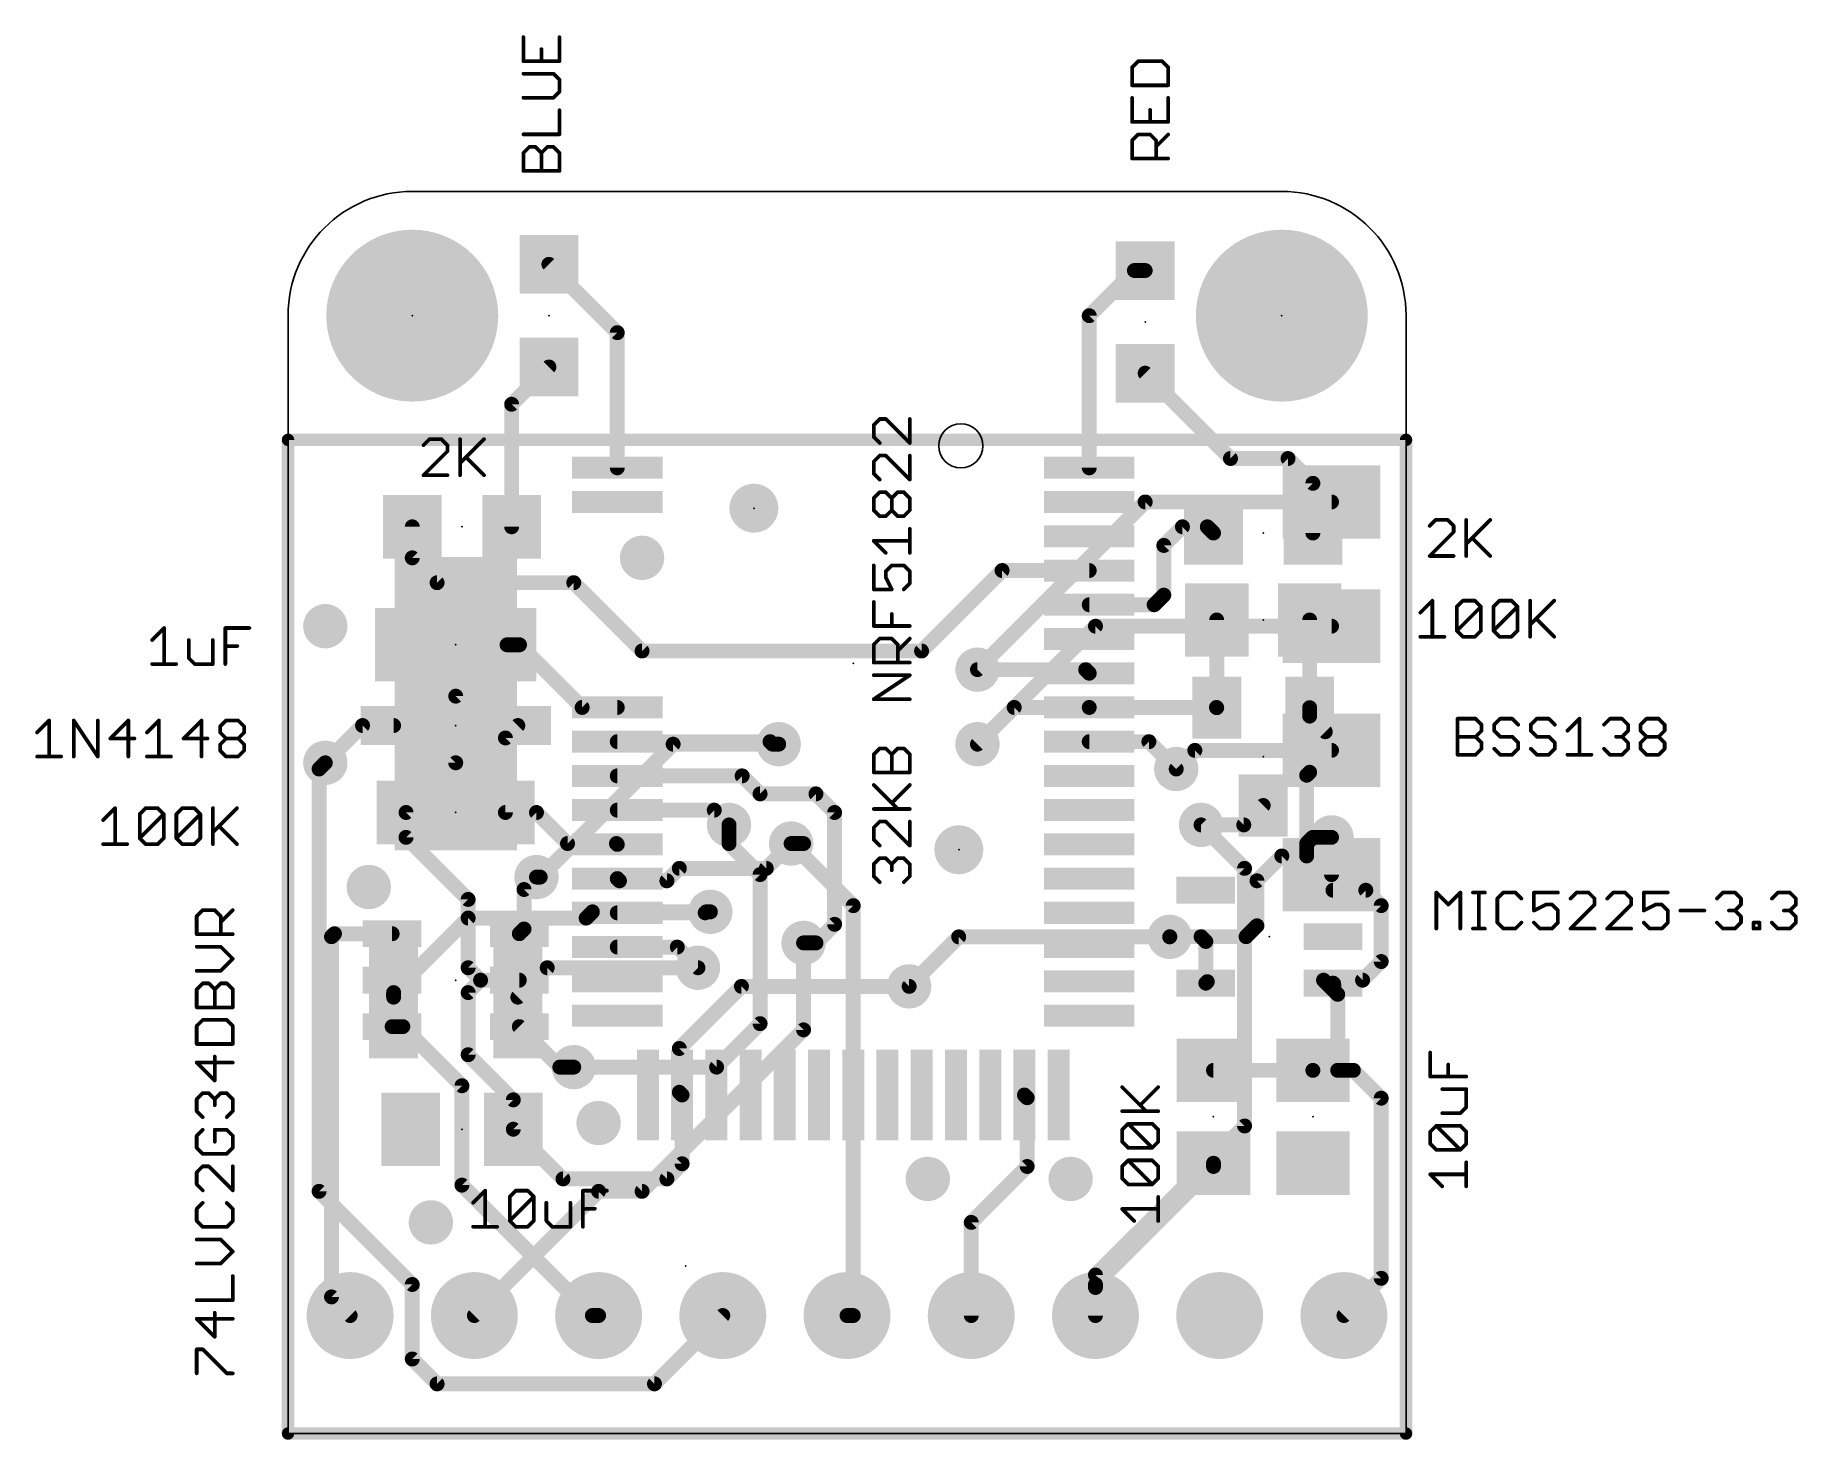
# Model space of a CAD drawing. Extents: x -5.2 to 30.9, y -0.1 to 28.6.
import ezdxf

# ---------------------------------------------------------------- set-up
doc = ezdxf.new("R2010")
doc.units = 0
for name, color, linetype in [('1', 12, 'CONTINUOUS'), ('16', 132, 'CONTINUOUS'), ('17', 110, 'CONTINUOUS'), ('18', 110, 'CONTINUOUS'), ('20', 53, 'CONTINUOUS'), ('23', 53, 'CONTINUOUS'), ('27', 253, 'CONTINUOUS')]:
    doc.layers.add(name, color=color, linetype=linetype)

# ---------------------------------------------------------------- blocks, each defined once
blk = doc.blocks.new('RECT')
blk.add_solid([(-0.5, -0.5), (0.5, -0.5), (-0.5, 0.5), (0.5, 0.5)])
blk = doc.blocks.new('PIE')
at = {"const_width": 0.5}
blk.add_lwpolyline([(0, -0.25, 1), (0, 0.25, 1), (0, -0.25)], format="xyb", dxfattribs=at)
blk = doc.blocks.new('ROUNDP')
at = {"const_width": 0.5}
blk.add_lwpolyline([(0, -0.25, 1), (0, 0.25, 1), (0, -0.25)], format="xyb", dxfattribs=at)
blk = doc.blocks.new('ROUNDV')
at = {"const_width": 0.5}
blk.add_lwpolyline([(0, -0.25, 1), (0, 0.25, 1), (0, -0.25)], format="xyb", dxfattribs=at)

msp = doc.modelspace()

# ---------------------------------------------------------------- linework, layer by layer
at = {"layer": '1'}
for points, const_width in [([(5.334, 23.91), (6.732, 22.512)], 0.3048), ([(17.306, 23.783), (16.382, 22.859)], 0.3048), ([(17.526, 23.783), (17.306, 23.783)], 0.3048), ([(16.382, 22.859), (16.382, 19.748)], 0.3048), ([(6.732, 22.512), (6.732, 19.748)], 0.3048), ([(5.334, 21.81), (4.572, 21.048)], 0.3048), ([(17.526, 21.683), (19.27, 19.939)], 0.3048), ([(4.572, 21.048), (4.572, 18.542)], 0.3048), ([(0, 0), (0, 20.32)], 0.254), ([(0, 20.32), (22.86, 20.32)], 0.254), ([(22.86, 20.32), (22.86, 0)], 0.254), ([(19.27, 19.939), (20.447, 19.939)], 0.3048), ([(20.447, 19.939), (20.955, 19.431)], 0.3048), ([(20.955, 19.431), (20.955, 18.415)], 0.3048), ([(2.54, 17.907), (2.54, 18.542)], 0.3048), ([(17.907, 18.161), (18.288, 18.542)], 0.3048), ([(18.288, 18.542), (18.796, 18.542)], 0.3048), ([(18.796, 18.542), (18.923, 18.415)], 0.3048), ([(3.048, 17.399), (2.54, 17.907)], 0.3048), ([(17.907, 17.145), (17.907, 18.161)], 0.3048), ([(14.6, 17.648), (12.954, 16.002)], 0.3048), ([(16.382, 17.648), (14.6, 17.648)], 0.3048), ([(5.842, 17.399), (3.048, 17.399)], 0.3048), ([(7.239, 16.002), (5.842, 17.399)], 0.3048), ([(16.382, 16.948), (17.71, 16.948)], 0.3048), ([(17.71, 16.948), (17.907, 17.145)], 0.3048), ([(18.989, 16.637), (18.989, 14.843)], 0.3048), ([(20.889, 16.637), (20.889, 14.843)], 0.3048), ([(3.429, 15.079), (4.479, 16.129)], 0.3048), ([(4.479, 16.129), (4.733, 16.129)], 0.3048), ([(4.733, 16.129), (6.014, 14.848)], 0.3048), ([(12.954, 16.002), (7.239, 16.002)], 0.3048), ([(14.097, 15.621), (16.309, 15.621)], 0.3048), ([(16.309, 15.621), (16.382, 15.548)], 0.3048), ([(3.429, 13.716), (3.429, 15.079)], 0.3048), ([(6.014, 14.848), (6.732, 14.848)], 0.3048), ([(14.097, 14.097), (14.848, 14.848)], 0.3048), ([(14.848, 14.848), (16.382, 14.848)], 0.3048), ([(16.382, 14.848), (18.984, 14.848)], 0.3048), ([(18.984, 14.848), (18.989, 14.843)], 0.3048), ([(20.889, 14.671), (20.889, 14.843)], 0.3048), ([(20.889, 13.523), (20.889, 14.843)], 0.3048), ([(21.209, 14.351), (20.889, 14.671)], 0.3048), ([(0.762, 13.716), (1.524, 14.478)], 0.3048), ([(1.524, 14.478), (2.159, 14.478)], 0.3048), ([(4.699, 14.478), (4.445, 14.224)], 0.3048), ([(4.445, 14.224), (4.445, 12.7)], 0.3048), ([(9.855, 14.148), (6.732, 14.148)], 0.3048), ([(9.855, 14.148), (9.906, 14.097)], 0.3048), ([(9.906, 14.097), (10.033, 14.097)], 0.3048), ([(17.602, 14.148), (16.382, 14.148)], 0.3048), ([(18.161, 13.589), (17.602, 14.148)], 0.3048), ([(2.413, 12.7), (3.429, 13.716)], 0.3048), ([(6.732, 13.448), (9.285, 13.448)], 0.3048), ([(9.285, 13.448), (9.652, 13.081)], 0.3048), ([(20.828, 13.462), (20.889, 13.523)], 0.3048), ([(20.828, 12.065), (20.828, 13.462)], 0.3048), ([(9.652, 13.081), (10.795, 13.081)], 0.3048), ([(10.795, 13.081), (11.176, 12.7)], 0.3048), ([(19.939, 12.843), (19.542, 12.446)], 0.3048), ([(2.413, 12.7), (2.413, 12.192)], 0.3048), ([(4.445, 12.7), (5.08, 12.7)], 0.3048), ([(5.08, 12.7), (5.715, 12.065)], 0.3048), ([(6.732, 12.748), (8.715, 12.748)], 0.3048), ([(8.715, 12.748), (9.017, 12.446)], 0.3048), ([(11.176, 12.7), (11.176, 10.414)], 0.3048), ([(2.413, 12.192), (3.683, 10.922)], 0.3048), ([(19.542, 12.446), (18.669, 12.446)], 0.3048), ([(20.955, 12.192), (20.828, 12.065)], 0.3048), ([(21.336, 12.192), (20.955, 12.192)], 0.3048), ([(5.715, 12.065), (6.715, 12.065)], 0.3048), ([(6.715, 12.065), (6.732, 12.048)], 0.3048), ([(9.779, 11.557), (10.287, 12.065)], 0.3048), ([(10.287, 12.065), (10.541, 12.065)], 0.3048), ([(19.812, 11.303), (20.32, 11.811)], 0.3048), ([(20.32, 11.811), (20.828, 11.811)], 0.3048), ([(20.828, 11.811), (20.828, 12.065)], 0.3048), ([(7.747, 11.303), (8.001, 11.557)], 0.3048), ([(8.001, 11.557), (9.779, 11.557)], 0.3048), ([(4.826, 11.1252), (5.08, 11.3792)], 0.3048), ([(4.826, 10.318), (4.826, 11.1252)], 0.3048), ([(6.777, 11.303), (6.732, 11.348)], 0.3048), ([(6.777, 11.303), (7.747, 11.303)], 0.3048), ([(19.812, 10.3831), (19.812, 11.303)], 0.3048), ([(22.037, 11.11), (21.3661, 11.11)], 0.3048), ([(22.352, 10.795), (22.037, 11.11)], 0.3048), ([(3.683, 10.922), (3.683, 9.525)], 0.3048), ([(8.529, 10.648), (8.549, 10.668)], 0.3048), ([(8.549, 10.668), (8.636, 10.668)], 0.3048), ([(22.352, 10.795), (22.352, 9.652)], 0.3048), ([(4.729, 10.221), (4.826, 10.318)], 0.3048), ([(6.732, 10.648), (8.529, 10.648)], 0.3048), ([(11.176, 10.414), (10.795, 10.033)], 0.3048), ([(19.5889, 10.16), (19.812, 10.3831)], 0.3048), ([(0.889, 10.16), (0.95, 10.221)], 0.3048), ([(0.889, 2.794), (0.889, 10.16)], 0.3048), ([(0.95, 10.221), (2.129, 10.221)], 0.3048), ([(7.959, 9.948), (6.732, 9.948)], 0.3048), ([(8.382, 9.525), (7.959, 9.948)], 0.3048), ([(10.795, 10.033), (10.541, 10.033)], 0.3048), ([(18.0304, 10.16), (18.027, 10.1567)], 0.3048), ([(18.669, 10.16), (18.0304, 10.16)], 0.3048), ([(19.5889, 10.16), (18.669, 10.16)], 0.3048), ([(18.7659, 10.0631), (18.669, 10.16)], 0.3048), ([(18.7659, 9.21), (18.7659, 10.0631)], 0.3048), ([(22.352, 9.652), (21.971, 9.271)], 0.3048), ([(3.683, 9.525), (3.937, 9.271)], 0.3048), ([(3.683, 9.017), (3.937, 9.271)], 0.3048), ([(3.937, 9.271), (4.729, 9.271)], 0.3048), ([(18.7659, 9.21), (18.796, 9.2401)], 0.3048), ([(21.971, 9.271), (21.1731, 9.271)], 0.3048), ([(21.1731, 9.271), (21.3816, 9.0625)], 0.3048), ([(3.683, 7.747), (3.683, 9.017)], 0.3048), ([(9.271, 9.144), (8.001, 7.874)], 0.3048), ([(12.7, 9.144), (9.271, 9.144)], 0.3048), ([(21.3661, 9.21), (21.3816, 9.1945)], 0.3048), ([(21.3816, 9.1945), (21.3816, 9.0625)], 0.3048), ([(21.3816, 9.0625), (21.463, 8.9811)], 0.3048), ([(21.463, 8.9811), (21.463, 7.427)], 0.3048), ([(2.129, 8.321), (2.347, 8.321)], 0.3048), ([(2.347, 8.321), (3.556, 7.112)], 0.3048), ([(5.557, 7.493), (4.729, 8.321)], 0.3048), ([(8.001, 7.874), (8.001, 6.979)], 0.3048), ([(3.683, 7.747), (4.606, 6.824)], 0.3048), ([(5.842, 7.493), (5.557, 7.493)], 0.3048), ([(20.955, 7.427), (18.923, 7.427)], 0.3048), ([(21.463, 7.427), (20.955, 7.427)], 0.3048), ([(21.783, 7.427), (21.463, 7.427)], 0.3048), ([(22.352, 6.858), (21.783, 7.427)], 0.3048), ([(3.556, 7.112), (3.556, 5.08)], 0.3048), ([(4.606, 6.824), (4.606, 6.223)], 0.3048), ([(8.001, 6.979), (8.057, 6.923)], 0.3048), ([(8.057, 5.517), (8.057, 6.923)], 0.3048), ([(15.113, 6.867), (15.057, 6.923)], 0.3048), ([(15.113, 5.461), (15.113, 6.867)], 0.3048), ([(22.352, 6.858), (22.352, 3.175)], 0.3048), ([(5.622, 5.207), (4.606, 6.223)], 0.3048), ([(7.747, 5.207), (8.057, 5.517)], 0.3048), ([(13.97, 4.318), (15.113, 5.461)], 0.3048), ([(18.923, 5.461), (16.51, 3.048)], 0.3048), ([(18.923, 5.527), (18.923, 5.461)], 0.3048), ([(3.556, 5.08), (6.223, 2.413)], 0.3048), ([(5.622, 5.207), (7.747, 5.207)], 0.3048), ([(13.97, 2.413), (13.97, 4.318)], 0.3048), ([(22.352, 3.175), (21.59, 2.413)], 0.3048), ([(1.27, 2.413), (0.889, 2.794)], 0.3048), ([(16.51, 3.048), (16.51, 2.987)], 0.3048), ([(16.51, 2.413), (16.51, 2.987)], 0.3048), ([(6.223, 2.413), (6.35, 2.413)], 0.3048), ([(22.86, 0), (0, 0)], 0.254)]:
    msp.add_lwpolyline(points, dxfattribs=dict(at, const_width=const_width))
for points, const_width in [([(5.3879, 23.9639, 1), (5.2801, 23.8561)], 0.1524), ([(17.306, 23.8592, 1), (17.306, 23.7068)], 0.1524), ([(17.3599, 23.7291, 1), (17.2521, 23.8369)], 0.1524), ([(17.526, 23.7068, 1), (17.526, 23.8592)], 0.1524), ([(16.4582, 22.859, 1), (16.3058, 22.859)], 0.1524), ([(16.3281, 22.9129, 1), (16.4359, 22.8051)], 0.1524), ([(6.8082, 22.512, 1), (6.6558, 22.512)], 0.1524), ([(6.6781, 22.4581, 1), (6.7859, 22.5659)], 0.1524), ([(5.3879, 21.7561, 1), (5.2801, 21.8639)], 0.1524), ([(17.5799, 21.7369, 1), (17.4721, 21.6291)], 0.1524), ([(4.6482, 21.048, 1), (4.4958, 21.048)], 0.1524), ([(4.5181, 21.1019, 1), (4.6259, 20.9941)], 0.1524), ([(0.0635, 20.32, 1), (-0.0635, 20.32)], 0.127), ([(0, 20.3835, 1), (0, 20.2565)], 0.127), ([(22.9235, 20.32, 1), (22.7965, 20.32)], 0.127), ([(22.86, 20.2565, 1), (22.86, 20.3835)], 0.127), ([(6.6558, 19.748, 1), (6.8082, 19.748)], 0.1524), ([(16.3058, 19.748, 1), (16.4582, 19.748)], 0.1524), ([(19.27, 20.0152, 1), (19.27, 19.8628)], 0.1524), ([(19.2161, 19.8851, 1), (19.3239, 19.9929)], 0.1524), ([(20.5009, 19.9929, 1), (20.3931, 19.8851)], 0.1524), ([(20.447, 19.8628, 1), (20.447, 20.0152)], 0.1524), ([(21.0312, 19.431, 1), (20.8788, 19.431)], 0.1524), ([(20.9011, 19.3771, 1), (21.0089, 19.4849)], 0.1524), ([(2.6162, 18.542, 1), (2.4638, 18.542)], 0.1524), ([(4.4958, 18.542, 1), (4.6482, 18.542)], 0.1524), ([(18.288, 18.6182, 1), (18.288, 18.4658)], 0.1524), ([(18.3419, 18.4881, 1), (18.2341, 18.5959)], 0.1524), ([(18.8499, 18.5959, 1), (18.7421, 18.4881)], 0.1524), ([(18.796, 18.4658, 1), (18.796, 18.6182)], 0.1524), ([(18.8691, 18.3611, 1), (18.9769, 18.4689)], 0.1524), ([(20.8788, 18.415, 1), (21.0312, 18.415)], 0.1524), ([(2.5939, 17.9609, 1), (2.4861, 17.8531)], 0.1524), ([(17.9832, 18.161, 1), (17.8308, 18.161)], 0.1524), ([(17.8531, 18.2149, 1), (17.9609, 18.1071)], 0.1524), ([(2.4638, 17.907, 1), (2.6162, 17.907)], 0.1524), ([(14.6, 17.7242, 1), (14.6, 17.5718)], 0.1524), ([(14.6539, 17.5941, 1), (14.5461, 17.7019)], 0.1524), ([(16.382, 17.5718, 1), (16.382, 17.7242)], 0.1524), ([(3.048, 17.4752, 1), (3.048, 17.3228)], 0.1524), ([(2.9941, 17.3451, 1), (3.1019, 17.4529)], 0.1524), ([(5.8959, 17.4529, 1), (5.7881, 17.3451)], 0.1524), ([(5.842, 17.3228, 1), (5.842, 17.4752)], 0.1524), ([(16.382, 17.0242, 1), (16.382, 16.8718)], 0.1524), ([(17.6561, 17.0019, 1), (17.7639, 16.8941)], 0.1524), ([(17.71, 16.8718, 1), (17.71, 17.0242)], 0.1524), ([(17.8308, 17.145, 1), (17.9832, 17.145)], 0.1524), ([(17.9609, 17.0911, 1), (17.8531, 17.1989)], 0.1524), ([(19.0652, 16.637, 1), (18.9128, 16.637)], 0.1524), ([(20.9652, 16.637, 1), (20.8128, 16.637)], 0.1524), ([(4.479, 16.2052, 1), (4.479, 16.0528)], 0.1524), ([(4.5329, 16.0751, 1), (4.4251, 16.1829)], 0.1524), ([(4.7869, 16.1829, 1), (4.6791, 16.0751)], 0.1524), ([(4.733, 16.0528, 1), (4.733, 16.2052)], 0.1524), ([(7.239, 16.0782, 1), (7.239, 15.9258)], 0.1524), ([(7.1851, 15.9481, 1), (7.2929, 16.0559)], 0.1524), ([(12.9001, 16.0559, 1), (13.0079, 15.9481)], 0.1524), ([(12.954, 15.9258, 1), (12.954, 16.0782)], 0.1524), ([(14.097, 15.6972, 1), (14.097, 15.5448)], 0.1524), ([(16.3629, 15.6749, 1), (16.2551, 15.5671)], 0.1524), ([(16.309, 15.5448, 1), (16.309, 15.6972)], 0.1524), ([(16.3281, 15.4941, 1), (16.4359, 15.6019)], 0.1524), ([(3.5052, 15.079, 1), (3.3528, 15.079)], 0.1524), ([(3.3751, 15.1329, 1), (3.4829, 15.0251)], 0.1524), ([(6.014, 14.9242, 1), (6.014, 14.7718)], 0.1524), ([(5.9601, 14.7941, 1), (6.0679, 14.9019)], 0.1524), ([(6.732, 14.7718, 1), (6.732, 14.9242)], 0.1524), ([(14.848, 14.9242, 1), (14.848, 14.7718)], 0.1524), ([(14.9019, 14.7941, 1), (14.7941, 14.9019)], 0.1524), ([(16.382, 14.9242, 1), (16.382, 14.7718)], 0.1524), ([(16.382, 14.7718, 1), (16.382, 14.9242)], 0.1524), ([(19.0379, 14.9019, 1), (18.9301, 14.7941)], 0.1524), ([(18.9128, 14.843, 1), (19.0652, 14.843)], 0.1524), ([(18.9351, 14.7891, 1), (19.0429, 14.8969)], 0.1524), ([(18.984, 14.7718, 1), (18.984, 14.9242)], 0.1524), ([(20.9652, 14.843, 1), (20.8128, 14.843)], 0.1524), ([(20.9652, 14.843, 1), (20.8128, 14.843)], 0.1524), ([(20.8128, 14.843, 1), (20.9652, 14.843)], 0.1524), ([(20.9429, 14.7249, 1), (20.8351, 14.6171)], 0.1524), ([(1.524, 14.5542, 1), (1.524, 14.4018)], 0.1524), ([(1.5779, 14.4241, 1), (1.4701, 14.5319)], 0.1524), ([(2.159, 14.4018, 1), (2.159, 14.5542)], 0.1524), ([(4.7529, 14.4241, 1), (4.6451, 14.5319)], 0.1524), ([(20.8128, 14.671, 1), (20.9652, 14.671)], 0.1524), ([(21.1551, 14.2971, 1), (21.2629, 14.4049)], 0.1524), ([(4.5212, 14.224, 1), (4.3688, 14.224)], 0.1524), ([(4.3911, 14.2779, 1), (4.4989, 14.1701)], 0.1524), ([(6.732, 14.2242, 1), (6.732, 14.0718)], 0.1524), ([(9.9089, 14.2019, 1), (9.8011, 14.0941)], 0.1524), ([(9.906, 14.1732, 1), (9.906, 14.0208)], 0.1524), ([(9.8521, 14.0431, 1), (9.9599, 14.1509)], 0.1524), ([(9.855, 14.0718, 1), (9.855, 14.2242)], 0.1524), ([(10.033, 14.0208, 1), (10.033, 14.1732)], 0.1524), ([(14.0431, 14.1509, 1), (14.1509, 14.0431)], 0.1524), ([(16.382, 14.2242, 1), (16.382, 14.0718)], 0.1524), ([(17.6559, 14.2019, 1), (17.5481, 14.0941)], 0.1524), ([(17.602, 14.0718, 1), (17.602, 14.2242)], 0.1524), ([(0.7081, 13.7699, 1), (0.8159, 13.6621)], 0.1524), ([(3.3528, 13.716, 1), (3.5052, 13.716)], 0.1524), ([(3.4829, 13.6621, 1), (3.3751, 13.7699)], 0.1524), ([(18.1071, 13.5351, 1), (18.2149, 13.6429)], 0.1524), ([(6.732, 13.5242, 1), (6.732, 13.3718)], 0.1524), ([(9.3389, 13.5019, 1), (9.2311, 13.3941)], 0.1524), ([(9.285, 13.3718, 1), (9.285, 13.5242)], 0.1524), ([(20.9042, 13.462, 1), (20.7518, 13.462)], 0.1524), ([(20.7741, 13.5159, 1), (20.8819, 13.4081)], 0.1524), ([(20.8128, 13.523, 1), (20.9652, 13.523)], 0.1524), ([(20.9429, 13.4691, 1), (20.8351, 13.5769)], 0.1524), ([(9.652, 13.1572, 1), (9.652, 13.0048)], 0.1524), ([(9.5981, 13.0271, 1), (9.7059, 13.1349)], 0.1524), ([(10.8489, 13.1349, 1), (10.7411, 13.0271)], 0.1524), ([(10.795, 13.0048, 1), (10.795, 13.1572)], 0.1524), ([(19.9929, 12.7891, 1), (19.8851, 12.8969)], 0.1524), ([(2.4892, 12.7, 1), (2.3368, 12.7)], 0.1524), ([(2.3591, 12.7539, 1), (2.4669, 12.6461)], 0.1524), ([(4.445, 12.7762, 1), (4.445, 12.6238)], 0.1524), ([(4.3688, 12.7, 1), (4.5212, 12.7)], 0.1524), ([(5.1339, 12.7539, 1), (5.0261, 12.6461)], 0.1524), ([(5.08, 12.6238, 1), (5.08, 12.7762)], 0.1524), ([(6.732, 12.8242, 1), (6.732, 12.6718)], 0.1524), ([(8.7689, 12.8019, 1), (8.6611, 12.6941)], 0.1524), ([(8.715, 12.6718, 1), (8.715, 12.8242)], 0.1524), ([(11.2522, 12.7, 1), (11.0998, 12.7)], 0.1524), ([(11.1221, 12.6461, 1), (11.2299, 12.7539)], 0.1524), ([(2.4669, 12.2459, 1), (2.3591, 12.1381)], 0.1524), ([(2.3368, 12.192, 1), (2.4892, 12.192)], 0.1524), ([(8.9631, 12.3921, 1), (9.0709, 12.4999)], 0.1524), ([(18.669, 12.5222, 1), (18.669, 12.3698)], 0.1524), ([(19.4881, 12.4999, 1), (19.5959, 12.3921)], 0.1524), ([(19.542, 12.3698, 1), (19.542, 12.5222)], 0.1524), ([(20.955, 12.2682, 1), (20.955, 12.1158)], 0.1524), ([(21.0089, 12.1381, 1), (20.9011, 12.2459)], 0.1524), ([(21.336, 12.1158, 1), (21.336, 12.2682)], 0.1524), ([(5.715, 12.1412, 1), (5.715, 11.9888)], 0.1524), ([(5.6611, 12.0111, 1), (5.7689, 12.1189)], 0.1524), ([(6.7689, 12.1189, 1), (6.6611, 12.0111)], 0.1524), ([(6.6781, 11.9941, 1), (6.7859, 12.1019)], 0.1524), ([(6.715, 11.9888, 1), (6.715, 12.1412)], 0.1524), ([(10.287, 12.1412, 1), (10.287, 11.9888)], 0.1524), ([(10.3409, 12.0111, 1), (10.2331, 12.1189)], 0.1524), ([(10.541, 11.9888, 1), (10.541, 12.1412)], 0.1524), ([(20.32, 11.8872, 1), (20.32, 11.7348)], 0.1524), ([(20.3739, 11.7571, 1), (20.2661, 11.8649)], 0.1524), ([(20.9042, 12.065, 1), (20.7518, 12.065)], 0.1524), ([(20.7741, 12.1189, 1), (20.8819, 12.0111)], 0.1524), ([(20.7518, 12.065, 1), (20.9042, 12.065)], 0.1524), ([(20.828, 11.7348, 1), (20.828, 11.8872)], 0.1524), ([(8.001, 11.6332, 1), (8.001, 11.4808)], 0.1524), ([(8.0549, 11.5031, 1), (7.9471, 11.6109)], 0.1524), ([(9.7251, 11.6109, 1), (9.8329, 11.5031)], 0.1524), ([(9.779, 11.4808, 1), (9.779, 11.6332)], 0.1524), ([(20.7518, 11.811, 1), (20.9042, 11.811)], 0.1524), ([(4.9022, 11.1252, 1), (4.7498, 11.1252)], 0.1524), ([(4.7721, 11.1791, 1), (4.8799, 11.0713)], 0.1524), ([(5.1339, 11.3253, 1), (5.0261, 11.4331)], 0.1524), ([(6.7859, 11.4019, 1), (6.6781, 11.2941)], 0.1524), ([(6.777, 11.3792, 1), (6.777, 11.2268)], 0.1524), ([(6.7231, 11.2491, 1), (6.8309, 11.3569)], 0.1524), ([(7.6931, 11.3569, 1), (7.8009, 11.2491)], 0.1524), ([(7.747, 11.2268, 1), (7.747, 11.3792)], 0.1524), ([(19.8882, 11.303, 1), (19.7358, 11.303)], 0.1524), ([(19.7581, 11.3569, 1), (19.8659, 11.2491)], 0.1524), ([(21.3661, 11.1862, 1), (21.3661, 11.0338)], 0.1524), ([(22.0909, 11.1639, 1), (21.9831, 11.0561)], 0.1524), ([(22.037, 11.0338, 1), (22.037, 11.1862)], 0.1524), ([(3.7592, 10.922, 1), (3.6068, 10.922)], 0.1524), ([(3.6291, 10.8681, 1), (3.7369, 10.9759)], 0.1524), ([(8.549, 10.7442, 1), (8.549, 10.5918)], 0.1524), ([(8.6029, 10.6141, 1), (8.4951, 10.7219)], 0.1524), ([(8.636, 10.5918, 1), (8.636, 10.7442)], 0.1524), ([(22.4282, 10.795, 1), (22.2758, 10.795)], 0.1524), ([(22.2981, 10.7411, 1), (22.4059, 10.8489)], 0.1524), ([(4.8799, 10.2641, 1), (4.7721, 10.3719)], 0.1524), ([(6.732, 10.7242, 1), (6.732, 10.5718)], 0.1524), ([(8.4751, 10.7019, 1), (8.5829, 10.5941)], 0.1524), ([(8.529, 10.5718, 1), (8.529, 10.7242)], 0.1524), ([(11.0998, 10.414, 1), (11.2522, 10.414)], 0.1524), ([(11.2299, 10.3601, 1), (11.1221, 10.4679)], 0.1524), ([(19.7358, 10.3831, 1), (19.8882, 10.3831)], 0.1524), ([(19.8659, 10.3292, 1), (19.7581, 10.437)], 0.1524), ([(0.9652, 10.16, 1), (0.8128, 10.16)], 0.1524), ([(0.8351, 10.2139, 1), (0.9429, 10.1061)], 0.1524), ([(0.95, 10.2972, 1), (0.95, 10.1448)], 0.1524), ([(1.0039, 10.1671, 1), (0.8961, 10.2749)], 0.1524), ([(2.129, 10.1448, 1), (2.129, 10.2972)], 0.1524), ([(4.6751, 10.2749, 1), (4.7829, 10.1671)], 0.1524), ([(4.7498, 10.318, 1), (4.9022, 10.318)], 0.1524), ([(6.732, 10.0242, 1), (6.732, 9.8718)], 0.1524), ([(8.0129, 10.0019, 1), (7.9051, 9.8941)], 0.1524), ([(7.959, 9.8718, 1), (7.959, 10.0242)], 0.1524), ([(10.541, 10.1092, 1), (10.541, 9.9568)], 0.1524), ([(10.7411, 10.0869, 1), (10.8489, 9.9791)], 0.1524), ([(10.795, 9.9568, 1), (10.795, 10.1092)], 0.1524), ([(17.9732, 10.2106, 1), (18.0809, 10.1028)], 0.1524), ([(18.0304, 10.2362, 1), (18.0304, 10.0838)], 0.1524), ([(18.0842, 10.1061, 1), (17.9765, 10.2139)], 0.1524), ([(18.669, 10.2362, 1), (18.669, 10.0838)], 0.1524), ([(18.7229, 10.2139, 1), (18.6151, 10.1061)], 0.1524), ([(18.669, 10.0838, 1), (18.669, 10.2362)], 0.1524), ([(18.8421, 10.0631, 1), (18.6897, 10.0631)], 0.1524), ([(18.712, 10.0092, 1), (18.8198, 10.117)], 0.1524), ([(19.535, 10.2139, 1), (19.6428, 10.1061)], 0.1524), ([(19.5889, 10.0838, 1), (19.5889, 10.2362)], 0.1524), ([(22.4059, 9.5981, 1), (22.2981, 9.7059)], 0.1524), ([(3.7369, 9.5789, 1), (3.6291, 9.4711)], 0.1524), ([(3.6068, 9.525, 1), (3.7592, 9.525)], 0.1524), ([(3.937, 9.3472, 1), (3.937, 9.1948)], 0.1524), ([(3.9909, 9.2171, 1), (3.8831, 9.3249)], 0.1524), ([(3.8831, 9.2171, 1), (3.9909, 9.3249)], 0.1524), ([(4.729, 9.1948, 1), (4.729, 9.3472)], 0.1524), ([(8.3281, 9.4711, 1), (8.4359, 9.5789)], 0.1524), ([(18.8499, 9.1862, 1), (18.7421, 9.294)], 0.1524), ([(21.1731, 9.3472, 1), (21.1731, 9.1948)], 0.1524), ([(21.227, 9.3249, 1), (21.1192, 9.2171)], 0.1524), ([(21.9171, 9.3249, 1), (22.0249, 9.2171)], 0.1524), ([(21.971, 9.1948, 1), (21.971, 9.3472)], 0.1524), ([(22.2758, 9.652, 1), (22.4282, 9.652)], 0.1524), ([(3.7592, 9.017, 1), (3.6068, 9.017)], 0.1524), ([(3.6291, 9.0709, 1), (3.7369, 8.9631)], 0.1524), ([(9.271, 9.2202, 1), (9.271, 9.0678)], 0.1524), ([(9.3249, 9.0901, 1), (9.2171, 9.1979)], 0.1524), ([(12.7, 9.0678, 1), (12.7, 9.2202)], 0.1524), ([(18.712, 9.2639, 1), (18.8198, 9.1561)], 0.1524), ([(18.6897, 9.21, 1), (18.8421, 9.21)], 0.1524), ([(21.42, 9.2639, 1), (21.3122, 9.1561)], 0.1524), ([(21.4578, 9.1945, 1), (21.3054, 9.1945)], 0.1524), ([(21.4354, 9.1164, 1), (21.3277, 9.0087)], 0.1524), ([(21.3054, 9.0625, 1), (21.4578, 9.0625)], 0.1524), ([(21.3277, 9.1407, 1), (21.4354, 9.2484)], 0.1524), ([(21.3277, 9.0087, 1), (21.4354, 9.1164)], 0.1524), ([(21.5392, 8.9811, 1), (21.3868, 8.9811)], 0.1524), ([(21.4091, 8.9272, 1), (21.5169, 9.035)], 0.1524), ([(2.129, 8.3972, 1), (2.129, 8.2448)], 0.1524), ([(2.4009, 8.3749, 1), (2.2931, 8.2671)], 0.1524), ([(2.347, 8.2448, 1), (2.347, 8.3972)], 0.1524), ([(4.7829, 8.3749, 1), (4.6751, 8.2671)], 0.1524), ([(8.0772, 7.874, 1), (7.9248, 7.874)], 0.1524), ([(7.9471, 7.9279, 1), (8.0549, 7.8201)], 0.1524), ([(3.7369, 7.8009, 1), (3.6291, 7.6931)], 0.1524), ([(3.6068, 7.747, 1), (3.7592, 7.747)], 0.1524), ([(5.557, 7.5692, 1), (5.557, 7.4168)], 0.1524), ([(5.5031, 7.4391, 1), (5.6109, 7.5469)], 0.1524), ([(5.842, 7.4168, 1), (5.842, 7.5692)], 0.1524), ([(18.923, 7.5032, 1), (18.923, 7.3508)], 0.1524), ([(20.955, 7.5032, 1), (20.955, 7.3508)], 0.1524), ([(20.955, 7.3508, 1), (20.955, 7.5032)], 0.1524), ([(21.463, 7.5032, 1), (21.463, 7.3508)], 0.1524), ([(21.463, 7.3508, 1), (21.463, 7.5032)], 0.1524), ([(21.8369, 7.4809, 1), (21.7291, 7.3731)], 0.1524), ([(21.783, 7.3508, 1), (21.783, 7.5032)], 0.1524), ([(3.6322, 7.112, 1), (3.4798, 7.112)], 0.1524), ([(3.5021, 7.0581, 1), (3.6099, 7.1659)], 0.1524), ([(21.3868, 7.427, 1), (21.5392, 7.427)], 0.1524), ([(4.6822, 6.824, 1), (4.5298, 6.824)], 0.1524), ([(4.5521, 6.7701, 1), (4.6599, 6.8779)], 0.1524), ([(8.0549, 7.0329, 1), (7.9471, 6.9251)], 0.1524), ([(7.9248, 6.979, 1), (8.0772, 6.979)], 0.1524), ([(8.1332, 6.923, 1), (7.9808, 6.923)], 0.1524), ([(8.0031, 6.8691, 1), (8.1109, 6.9769)], 0.1524), ([(15.1109, 6.9769, 1), (15.0031, 6.8691)], 0.1524), ([(15.1892, 6.867, 1), (15.0368, 6.867)], 0.1524), ([(15.0591, 6.8131, 1), (15.1669, 6.9209)], 0.1524), ([(22.4282, 6.858, 1), (22.2758, 6.858)], 0.1524), ([(22.2981, 6.8041, 1), (22.4059, 6.9119)], 0.1524), ([(4.6599, 6.2769, 1), (4.5521, 6.1691)], 0.1524), ([(4.5298, 6.223, 1), (4.6822, 6.223)], 0.1524), ([(7.9808, 5.517, 1), (8.1332, 5.517)], 0.1524), ([(8.1109, 5.4631, 1), (8.0031, 5.5709)], 0.1524), ([(15.0368, 5.461, 1), (15.1892, 5.461)], 0.1524), ([(15.1669, 5.4071, 1), (15.0591, 5.5149)], 0.1524), ([(18.9992, 5.527, 1), (18.8468, 5.527)], 0.1524), ([(18.8468, 5.461, 1), (18.9992, 5.461)], 0.1524), ([(18.9769, 5.4071, 1), (18.8691, 5.5149)], 0.1524), ([(3.6099, 5.1339, 1), (3.5021, 5.0261)], 0.1524), ([(3.4798, 5.08, 1), (3.6322, 5.08)], 0.1524), ([(5.622, 5.2832, 1), (5.622, 5.1308)], 0.1524), ([(5.5681, 5.1531, 1), (5.6759, 5.2609)], 0.1524), ([(7.6931, 5.2609, 1), (7.8009, 5.1531)], 0.1524), ([(7.747, 5.1308, 1), (7.747, 5.2832)], 0.1524), ([(14.0462, 4.318, 1), (13.8938, 4.318)], 0.1524), ([(13.9161, 4.3719, 1), (14.0239, 4.2641)], 0.1524), ([(22.2758, 3.175, 1), (22.4282, 3.175)], 0.1524), ([(22.4059, 3.1211, 1), (22.2981, 3.2289)], 0.1524), ([(0.9429, 2.8479, 1), (0.8351, 2.7401)], 0.1524), ([(16.5862, 3.048, 1), (16.4338, 3.048)], 0.1524), ([(16.4561, 3.1019, 1), (16.5639, 2.9941)], 0.1524), ([(16.5862, 2.987, 1), (16.4338, 2.987)], 0.1524), ([(16.4338, 2.987, 1), (16.5862, 2.987)], 0.1524), ([(0.8128, 2.794, 1), (0.9652, 2.794)], 0.1524), ([(1.2161, 2.3591, 1), (1.3239, 2.4669)], 0.1524), ([(6.223, 2.4892, 1), (6.223, 2.3368)], 0.1524), ([(6.1691, 2.3591, 1), (6.2769, 2.4669)], 0.1524), ([(6.35, 2.3368, 1), (6.35, 2.4892)], 0.1524), ([(21.5361, 2.4669, 1), (21.6439, 2.3591)], 0.1524), ([(13.8938, 2.413, 1), (14.0462, 2.413)], 0.1524), ([(16.4338, 2.413, 1), (16.5862, 2.413)], 0.1524), ([(0, 0.0635, 1), (0, -0.0635)], 0.127), ([(-0.0635, 0, 1), (0.0635, 0)], 0.127), ([(22.7965, 0, 1), (22.9235, 0)], 0.127), ([(22.86, -0.0635, 1), (22.86, 0.0635)], 0.127)]:
    msp.add_lwpolyline(points, format="xyb", dxfattribs=dict(at, const_width=const_width))
at = {"layer": '16'}
for points, const_width in [([(0, 0), (0, 20.32)], 0.254), ([(0, 20.32), (22.86, 20.32)], 0.254), ([(22.86, 20.32), (22.86, 0)], 0.254), ([(17.526, 19.05), (14.097, 15.621)], 0.3048), ([(21.336, 19.05), (17.526, 19.05)], 0.3048), ([(16.51, 16.51), (14.097, 14.097)], 0.3048), ([(21.336, 16.51), (16.51, 16.51)], 0.3048), ([(7.874, 14.097), (5.1562, 11.3792)], 0.3048), ([(7.874, 14.097), (10.033, 14.097)], 0.3048), ([(18.542, 13.97), (18.161, 13.589)], 0.3048), ([(21.336, 13.97), (18.542, 13.97)], 0.3048), ([(0.635, 13.589), (0.762, 13.716)], 0.3048), ([(0.635, 4.953), (0.635, 13.589)], 0.3048), ([(9.017, 12.446), (9.017, 12.065)], 0.3048), ([(19.558, 11.557), (18.669, 12.446)], 0.3048), ([(21.336, 11.43), (21.336, 12.192)], 0.3048), ([(9.017, 12.065), (9.652, 11.43)], 0.3048), ([(11.557, 10.795), (10.287, 12.065)], 0.3048), ([(9.652, 11.43), (9.652, 8.382)], 0.3048), ([(19.558, 6.289), (19.558, 11.557)], 0.3048), ([(5.1562, 11.3792), (5.08, 11.3792)], 0.3048), ([(6.223, 10.668), (6.096, 10.541)], 0.3048), ([(8.636, 10.668), (6.223, 10.668)], 0.3048), ([(11.557, 10.795), (11.557, 2.413)], 0.3048), ([(3.683, 10.541), (2.159, 9.017)], 0.3048), ([(6.096, 10.541), (3.683, 10.541)], 0.3048), ([(10.541, 10.033), (10.541, 8.255)], 0.3048), ([(13.7127, 10.1567), (12.7, 9.144)], 0.3048), ([(18.027, 10.1567), (13.7127, 10.1567)], 0.3048), ([(5.3, 9.525), (4.699, 8.924)], 0.3048), ([(5.3, 9.525), (8.382, 9.525)], 0.3048), ([(2.159, 9.017), (2.159, 8.924)], 0.3048), ([(7.239, 4.953), (10.541, 8.255)], 0.3048), ([(9.652, 8.382), (8.763, 7.493)], 0.3048), ([(8.763, 7.493), (5.842, 7.493)], 0.3048), ([(16.51, 3.241), (19.558, 6.289)], 0.3048), ([(0.635, 4.953), (2.54, 3.048)], 0.3048), ([(6.35, 4.953), (3.81, 2.413)], 0.3048), ([(7.239, 4.953), (6.35, 4.953)], 0.3048), ([(16.51, 3.241), (16.51, 2.413)], 0.3048), ([(2.54, 3.048), (2.54, 1.524)], 0.3048), ([(7.493, 1.016), (8.89, 2.413)], 0.3048), ([(11.557, 2.413), (11.43, 2.413)], 0.3048), ([(2.54, 1.524), (3.048, 1.016)], 0.3048), ([(3.048, 1.016), (7.493, 1.016)], 0.3048), ([(22.86, 0), (0, 0)], 0.254)]:
    msp.add_lwpolyline(points, dxfattribs=dict(at, const_width=const_width))
for points, const_width in [([(0.0635, 20.32, 1), (-0.0635, 20.32)], 0.127), ([(0, 20.3835, 1), (0, 20.2565)], 0.127), ([(22.9235, 20.32, 1), (22.7965, 20.32)], 0.127), ([(22.86, 20.2565, 1), (22.86, 20.3835)], 0.127), ([(17.526, 19.1262, 1), (17.526, 18.9738)], 0.1524), ([(17.5799, 18.9961, 1), (17.4721, 19.1039)], 0.1524), ([(21.336, 18.9738, 1), (21.336, 19.1262)], 0.1524), ([(16.51, 16.5862, 1), (16.51, 16.4338)], 0.1524), ([(16.5639, 16.4561, 1), (16.4561, 16.5639)], 0.1524), ([(21.336, 16.4338, 1), (21.336, 16.5862)], 0.1524), ([(14.0431, 15.6749, 1), (14.1509, 15.5671)], 0.1524), ([(7.874, 14.1732, 1), (7.874, 14.0208)], 0.1524), ([(7.9279, 14.0431, 1), (7.8201, 14.1509)], 0.1524), ([(10.033, 14.0208, 1), (10.033, 14.1732)], 0.1524), ([(14.0431, 14.1509, 1), (14.1509, 14.0431)], 0.1524), ([(18.542, 14.0462, 1), (18.542, 13.8938)], 0.1524), ([(18.5959, 13.9161, 1), (18.4881, 14.0239)], 0.1524), ([(21.336, 13.8938, 1), (21.336, 14.0462)], 0.1524), ([(0.7112, 13.589, 1), (0.5588, 13.589)], 0.1524), ([(0.5811, 13.6429, 1), (0.6889, 13.5351)], 0.1524), ([(0.8159, 13.6621, 1), (0.7081, 13.7699)], 0.1524), ([(18.1071, 13.6429, 1), (18.2149, 13.5351)], 0.1524), ([(9.0932, 12.446, 1), (8.9408, 12.446)], 0.1524), ([(18.7229, 12.4999, 1), (18.6151, 12.3921)], 0.1524), ([(21.4122, 12.192, 1), (21.2598, 12.192)], 0.1524), ([(9.0709, 12.1189, 1), (8.9631, 12.0111)], 0.1524), ([(8.9408, 12.065, 1), (9.0932, 12.065)], 0.1524), ([(10.3409, 12.1189, 1), (10.2331, 12.0111)], 0.1524), ([(9.7282, 11.43, 1), (9.5758, 11.43)], 0.1524), ([(9.5981, 11.3761, 1), (9.7059, 11.4839)], 0.1524), ([(19.6342, 11.557, 1), (19.4818, 11.557)], 0.1524), ([(19.5041, 11.5031, 1), (19.6119, 11.6109)], 0.1524), ([(5.08, 11.4554, 1), (5.08, 11.303)], 0.1524), ([(5.1023, 11.4331, 1), (5.2101, 11.3253)], 0.1524), ([(5.1562, 11.303, 1), (5.1562, 11.4554)], 0.1524), ([(21.2598, 11.43, 1), (21.4122, 11.43)], 0.1524), ([(6.223, 10.7442, 1), (6.223, 10.5918)], 0.1524), ([(6.2769, 10.6141, 1), (6.1691, 10.7219)], 0.1524), ([(8.636, 10.5918, 1), (8.636, 10.7442)], 0.1524), ([(11.6332, 10.795, 1), (11.4808, 10.795)], 0.1524), ([(11.5031, 10.7411, 1), (11.6109, 10.8489)], 0.1524), ([(3.683, 10.6172, 1), (3.683, 10.4648)], 0.1524), ([(3.7369, 10.4871, 1), (3.6291, 10.5949)], 0.1524), ([(6.0421, 10.5949, 1), (6.1499, 10.4871)], 0.1524), ([(6.096, 10.4648, 1), (6.096, 10.6172)], 0.1524), ([(10.6172, 10.033, 1), (10.4648, 10.033)], 0.1524), ([(13.7127, 10.2329, 1), (13.7127, 10.0805)], 0.1524), ([(13.7666, 10.1028, 1), (13.6588, 10.2106)], 0.1524), ([(18.027, 10.0805, 1), (18.027, 10.2329)], 0.1524), ([(5.3, 9.6012, 1), (5.3, 9.4488)], 0.1524), ([(5.3539, 9.4711, 1), (5.2461, 9.5789)], 0.1524), ([(8.382, 9.4488, 1), (8.382, 9.6012)], 0.1524), ([(2.2352, 9.017, 1), (2.0828, 9.017)], 0.1524), ([(2.1051, 9.0709, 1), (2.2129, 8.9631)], 0.1524), ([(4.6451, 8.9779, 1), (4.7529, 8.8701)], 0.1524), ([(12.6461, 9.1979, 1), (12.7539, 9.0901)], 0.1524), ([(2.0828, 8.924, 1), (2.2352, 8.924)], 0.1524), ([(9.5758, 8.382, 1), (9.7282, 8.382)], 0.1524), ([(9.7059, 8.3281, 1), (9.5981, 8.4359)], 0.1524), ([(10.4648, 8.255, 1), (10.6172, 8.255)], 0.1524), ([(10.5949, 8.2011, 1), (10.4871, 8.3089)], 0.1524), ([(5.842, 7.5692, 1), (5.842, 7.4168)], 0.1524), ([(8.7091, 7.5469, 1), (8.8169, 7.4391)], 0.1524), ([(8.763, 7.4168, 1), (8.763, 7.5692)], 0.1524), ([(19.4818, 6.289, 1), (19.6342, 6.289)], 0.1524), ([(19.6119, 6.2351, 1), (19.5041, 6.3429)], 0.1524), ([(0.6889, 5.0069, 1), (0.5811, 4.8991)], 0.1524), ([(6.35, 5.0292, 1), (6.35, 4.8768)], 0.1524), ([(6.4039, 4.8991, 1), (6.2961, 5.0069)], 0.1524), ([(7.1851, 5.0069, 1), (7.2929, 4.8991)], 0.1524), ([(7.239, 4.8768, 1), (7.239, 5.0292)], 0.1524), ([(0.5588, 4.953, 1), (0.7112, 4.953)], 0.1524), ([(16.5862, 3.241, 1), (16.4338, 3.241)], 0.1524), ([(16.4561, 3.2949, 1), (16.5639, 3.1871)], 0.1524), ([(2.6162, 3.048, 1), (2.4638, 3.048)], 0.1524), ([(2.4861, 2.9941, 1), (2.5939, 3.1019)], 0.1524), ([(3.7561, 2.4669, 1), (3.8639, 2.3591)], 0.1524), ([(8.9439, 2.3591, 1), (8.8361, 2.4669)], 0.1524), ([(11.43, 2.4892, 1), (11.43, 2.3368)], 0.1524), ([(11.557, 2.3368, 1), (11.557, 2.4892)], 0.1524), ([(11.4808, 2.413, 1), (11.6332, 2.413)], 0.1524), ([(16.4338, 2.413, 1), (16.5862, 2.413)], 0.1524), ([(2.5939, 1.5779, 1), (2.4861, 1.4701)], 0.1524), ([(2.4638, 1.524, 1), (2.6162, 1.524)], 0.1524), ([(3.048, 1.0922, 1), (3.048, 0.9398)], 0.1524), ([(2.9941, 0.9621, 1), (3.1019, 1.0699)], 0.1524), ([(7.4391, 1.0699, 1), (7.5469, 0.9621)], 0.1524), ([(7.493, 0.9398, 1), (7.493, 1.0922)], 0.1524), ([(0, 0.0635, 1), (0, -0.0635)], 0.127), ([(-0.0635, 0, 1), (0.0635, 0)], 0.127), ([(22.7965, 0, 1), (22.9235, 0)], 0.127), ([(22.86, -0.0635, 1), (22.86, 0.0635)], 0.127)]:
    msp.add_lwpolyline(points, format="xyb", dxfattribs=dict(at, const_width=const_width))
at = {"layer": '20'}
for p, q in [((2.54, 25.4), (20.32, 25.4)), ((0, 0), (0, 22.86)), ((22.86, 22.86), (22.86, 0)), ((22.86, 0), (0, 0))]:
    msp.add_line(p, q, dxfattribs=at)
msp.add_circle((13.757, 20.198), 0.45, dxfattribs=at)
for centre, start, end in [((2.54, 22.86), 90, 180), ((20.32, 22.86), 0, 90)]:
    msp.add_arc(centre, 2.54, start, end, dxfattribs=at)
at = {"layer": '23'}
for p in [(2.54, 22.86), (5.334, 22.86), (17.526, 22.733), (20.32, 22.86), (9.525, 18.923), (3.556, 18.542), (19.939, 18.415), (19.939, 16.637), (3.429, 16.129), (11.557, 15.748), (3.429, 14.478), (19.939, 13.843), (3.429, 12.7), (13.716, 11.938), (20.066, 10.16), (3.429, 9.271), (3.556, 6.223), (18.923, 6.477), (20.955, 6.477), (8.128, 3.429), (11.43, 2.413)]:
    msp.add_point(p, dxfattribs=at)
at = {"layer": '27', "const_width": 0.0381}
for points in [[(4.8317, 28.5558, 1), (4.7936, 28.5558)], [(5.569, 28.5558, 1), (5.5309, 28.5558)], [(5.2003, 28.3101, 1), (5.1622, 28.3101)], [(4.7936, 28.0643, 1), (4.8317, 28.0643)], [(4.8127, 28.0834, 1), (4.8127, 28.0453)], [(4.8127, 27.8265, 1), (4.8127, 27.7884)], [(5.1622, 28.0643, 1), (5.2003, 28.0643)], [(5.4405, 27.8209, 1), (5.4136, 27.7939)], [(5.427, 27.7884, 1), (5.427, 27.8265)], [(5.5309, 28.0643, 1), (5.569, 28.0643)], [(5.5499, 28.0453, 1), (5.5499, 28.0834)], [(17.2777, 27.9385, 1), (17.2396, 27.9385)], [(17.2452, 27.952, 1), (17.2721, 27.9251)], [(17.3815, 28.0805, 1), (17.3815, 28.0424)], [(17.395, 28.0479, 1), (17.3681, 28.0749)], [(17.8865, 28.0749, 1), (17.8596, 28.0479)], [(17.873, 28.0424, 1), (17.873, 28.0805)], [(18.015, 27.9385, 1), (17.9769, 27.9385)], [(17.9824, 27.9251, 1), (18.0094, 27.952)], [(5.569, 27.6845, 1), (5.5309, 27.6845)], [(5.5309, 27.4388, 1), (5.569, 27.4388)], [(5.5364, 27.6711, 1), (5.5634, 27.698)], [(5.5634, 27.4253, 1), (5.5364, 27.4523)], [(17.2396, 27.5699, 1), (17.2777, 27.5699)], [(17.2587, 27.589, 1), (17.2587, 27.5509)], [(17.9769, 27.5699, 1), (18.015, 27.5699)], [(17.9959, 27.5509, 1), (17.9959, 27.589)], [(4.8127, 27.335, 1), (4.8127, 27.2969)], [(5.4136, 27.3294, 1), (5.4405, 27.3025)], [(5.427, 27.2969, 1), (5.427, 27.335)], [(5.569, 27.059, 1), (5.5309, 27.059)], [(17.2777, 27.313, 1), (17.2396, 27.313)], [(17.6463, 27.0673, 1), (17.6082, 27.0673)], [(18.015, 27.313, 1), (17.9769, 27.313)], [(17.2396, 26.8215, 1), (17.2777, 26.8215)], [(17.2587, 26.8406, 1), (17.2587, 26.8025)], [(17.6082, 26.8215, 1), (17.6463, 26.8215)], [(17.9769, 26.8215, 1), (18.015, 26.8215)], [(17.9959, 26.8025, 1), (17.9959, 26.8406)], [(4.8127, 26.5866, 1), (4.8127, 26.5485)], [(4.9355, 26.3296, 1), (4.9355, 26.2915)], [(4.949, 26.2971, 1), (4.9221, 26.3241)], [(5.0719, 26.3241, 1), (5.0449, 26.2971)], [(5.0584, 26.2915, 1), (5.0584, 26.3296)], [(5.3042, 26.3296, 1), (5.3042, 26.2915)], [(5.3176, 26.2971, 1), (5.2907, 26.3241)], [(5.4405, 26.3241, 1), (5.4136, 26.2971)], [(5.427, 26.2915, 1), (5.427, 26.3296)], [(5.5309, 26.5675, 1), (5.569, 26.5675)], [(5.5499, 26.5485, 1), (5.5499, 26.5866)], [(17.2777, 26.4417, 1), (17.2396, 26.4417)], [(17.2452, 26.4552, 1), (17.2721, 26.4282)], [(17.3815, 26.5836, 1), (17.3815, 26.5455)], [(17.395, 26.5511, 1), (17.3681, 26.5781)], [(17.6408, 26.5781, 1), (17.6138, 26.5511)], [(17.6273, 26.5455, 1), (17.6273, 26.5836)], [(17.7692, 26.4417, 1), (17.7311, 26.4417)], [(17.7367, 26.3323, 1), (17.7636, 26.3054)], [(17.7367, 26.4282, 1), (17.7636, 26.4552)], [(18.0094, 26.5511, 1), (17.9824, 26.5781)], [(4.8317, 26.1877, 1), (4.7936, 26.1877)], [(4.7992, 26.2012, 1), (4.8261, 26.1742)], [(5.2003, 26.1877, 1), (5.1622, 26.1877)], [(5.1678, 26.2012, 1), (5.1948, 26.1742)], [(5.1678, 26.1742, 1), (5.1948, 26.2012)], [(5.569, 26.1877, 1), (5.5309, 26.1877)], [(5.5364, 26.1742, 1), (5.5634, 26.2012)], [(17.2396, 26.0731, 1), (17.2777, 26.0731)], [(17.2587, 26.0922, 1), (17.2587, 26.0541)], [(17.7311, 26.0731, 1), (17.7692, 26.0731)], [(17.9959, 26.0541, 1), (17.9959, 26.0922)], [(4.7936, 25.8191, 1), (4.8317, 25.8191)], [(4.8127, 25.8382, 1), (4.8127, 25.8001)], [(5.1622, 25.8191, 1), (5.2003, 25.8191)], [(5.5309, 25.8191, 1), (5.569, 25.8191)], [(5.5499, 25.8001, 1), (5.5499, 25.8382)], [(11.9947, 20.6237, 1), (11.9566, 20.6237)], [(11.9622, 20.6372, 1), (11.9891, 20.6102)], [(12.0985, 20.7656, 1), (12.0985, 20.7275)], [(12.112, 20.7331, 1), (12.0851, 20.76)], [(12.2349, 20.76, 1), (12.2079, 20.7331)], [(12.2214, 20.7275, 1), (12.2214, 20.7656)], [(12.732, 20.7466, 1), (12.6939, 20.7466)], [(2.7551, 20.2239, 1), (2.7821, 20.197)], [(2.8915, 20.3524, 1), (2.8915, 20.3143)], [(2.9049, 20.3199, 1), (2.878, 20.3468)], [(3.1507, 20.3468, 1), (3.1237, 20.3199)], [(3.1372, 20.3143, 1), (3.1372, 20.3524)], [(3.2791, 20.2105, 1), (3.241, 20.2105)], [(3.2466, 20.197, 1), (3.2736, 20.2239)], [(3.5361, 20.3333, 1), (3.498, 20.3333)], [(4.022, 20.3199, 1), (3.995, 20.3468)], [(11.9566, 20.378, 1), (11.9947, 20.378)], [(11.9891, 20.3914, 1), (11.9622, 20.3645)], [(12.0851, 20.2416, 1), (12.112, 20.2686)], [(12.6939, 20.2551, 1), (12.732, 20.2551)], [(12.6994, 20.2416, 1), (12.7264, 20.2686)], [(3.241, 20.0876, 1), (3.2791, 20.0876)], [(3.2736, 20.0741, 1), (3.2466, 20.1011)], [(3.5035, 19.8553, 1), (3.5305, 19.8284)], [(3.6534, 19.9782, 1), (3.6264, 19.9512)], [(11.9947, 19.8753, 1), (11.9566, 19.8753)], [(11.9622, 19.8888, 1), (11.9891, 19.8618)], [(12.0985, 20.0172, 1), (12.0985, 19.9791)], [(12.112, 19.9847, 1), (12.0851, 20.0116)], [(12.2349, 20.0116, 1), (12.2079, 19.9847)], [(12.2214, 19.9791, 1), (12.2214, 20.0172)], [(12.732, 19.9982, 1), (12.6939, 19.9982)], [(2.7686, 19.6151, 1), (2.7686, 19.577)], [(2.7551, 19.6096, 1), (2.7821, 19.5826)], [(3.2601, 19.577, 1), (3.2601, 19.6151)], [(3.498, 19.5961, 1), (3.5361, 19.5961)], [(3.995, 19.5826, 1), (4.022, 19.6096)], [(11.9566, 19.6295, 1), (11.9947, 19.6295)], [(11.9891, 19.643, 1), (11.9622, 19.6161)], [(12.0851, 19.4932, 1), (12.112, 19.5201)], [(12.6939, 19.5067, 1), (12.732, 19.5067)], [(12.6994, 19.4932, 1), (12.7264, 19.5201)], [(11.9947, 19.1269, 1), (11.9566, 19.1269)], [(11.9622, 19.1403, 1), (11.9891, 19.1134)], [(12.0985, 19.2688, 1), (12.0985, 19.2307)], [(12.112, 19.2363, 1), (12.0851, 19.2632)], [(12.2349, 19.2632, 1), (12.2079, 19.2363)], [(12.2214, 19.2307, 1), (12.2214, 19.2688)], [(12.3633, 19.1269, 1), (12.3252, 19.1269)], [(12.3308, 19.1403, 1), (12.3578, 19.1134)], [(12.3308, 19.1134, 1), (12.3578, 19.1403)], [(12.4672, 19.2688, 1), (12.4672, 19.2307)], [(12.4806, 19.2363, 1), (12.4537, 19.2632)], [(12.6035, 19.2632, 1), (12.5766, 19.2363)], [(12.59, 19.2307, 1), (12.59, 19.2688)], [(12.732, 19.1269, 1), (12.6939, 19.1269)], [(12.6994, 19.1134, 1), (12.7264, 19.1403)], [(11.9566, 18.8811, 1), (11.9947, 18.8811)], [(11.9891, 18.8946, 1), (11.9622, 18.8677)], [(12.0985, 18.7773, 1), (12.0985, 18.7392)], [(12.0851, 18.7448, 1), (12.112, 18.7717)], [(12.2079, 18.7717, 1), (12.2349, 18.7448)], [(12.2214, 18.7392, 1), (12.2214, 18.7773)], [(12.3578, 18.8946, 1), (12.3308, 18.8677)], [(12.3252, 18.8811, 1), (12.3633, 18.8811)], [(12.3578, 18.8677, 1), (12.3308, 18.8946)], [(12.4672, 18.7773, 1), (12.4672, 18.7392)], [(12.4537, 18.7448, 1), (12.4806, 18.7717)], [(12.5766, 18.7717, 1), (12.6035, 18.7448)], [(12.59, 18.7392, 1), (12.59, 18.7773)], [(12.6939, 18.8811, 1), (12.732, 18.8811)], [(12.7264, 18.8677, 1), (12.6994, 18.8946)], [(12.732, 18.5013, 1), (12.6939, 18.5013)], [(23.3291, 18.5729, 1), (23.3561, 18.546)], [(23.4655, 18.7014, 1), (23.4655, 18.6633)], [(23.4789, 18.6689, 1), (23.452, 18.6958)], [(23.7247, 18.6958, 1), (23.6977, 18.6689)], [(23.7112, 18.6633, 1), (23.7112, 18.7014)], [(23.8531, 18.5595, 1), (23.815, 18.5595)], [(23.815, 18.4366, 1), (23.8531, 18.4366)], [(23.8206, 18.546, 1), (23.8476, 18.5729)], [(23.8476, 18.4231, 1), (23.8206, 18.4501)], [(24.1101, 18.6823, 1), (24.072, 18.6823)], [(24.596, 18.6689, 1), (24.569, 18.6958)], [(11.9891, 18.2691, 1), (11.9622, 18.2421)], [(11.9757, 18.2746, 1), (11.9757, 18.2365)], [(12.2079, 17.9964, 1), (12.2349, 18.0233)], [(12.6939, 18.0098, 1), (12.732, 18.0098)], [(12.7129, 18.2365, 1), (12.7129, 18.2746)], [(24.0775, 18.2043, 1), (24.1045, 18.1774)], [(24.2274, 18.3272, 1), (24.2004, 18.3002)], [(11.9947, 17.7529, 1), (11.9566, 17.7529)], [(12.2079, 17.6435, 1), (12.2349, 17.6166)], [(12.2405, 17.63, 1), (12.2024, 17.63)], [(12.3443, 17.772, 1), (12.3443, 17.7339)], [(12.3578, 17.7394, 1), (12.3308, 17.7664)], [(12.6035, 17.7664, 1), (12.5766, 17.7394)], [(12.59, 17.7339, 1), (12.59, 17.772)], [(12.732, 17.63, 1), (12.6939, 17.63)], [(12.6994, 17.6166, 1), (12.7264, 17.6435)], [(23.3426, 17.9642, 1), (23.3426, 17.9261)], [(23.3291, 17.9586, 1), (23.3561, 17.9316)], [(23.8341, 17.9261, 1), (23.8341, 17.9642)], [(24.072, 17.9451, 1), (24.1101, 17.9451)], [(24.569, 17.9316, 1), (24.596, 17.9586)], [(11.9757, 17.2805, 1), (11.9757, 17.2424)], [(12.2385, 17.5157, 1), (12.2044, 17.4986)], [(12.2024, 17.5072, 1), (12.2405, 17.5072)], [(12.3443, 17.2424, 1), (12.3443, 17.2805)], [(12.6939, 17.3843, 1), (12.732, 17.3843)], [(12.7264, 17.3708, 1), (12.6994, 17.3978)], [(11.9566, 17.2614, 1), (11.9947, 17.2614)], [(11.9947, 17.0045, 1), (11.9566, 17.0045)], [(12.3272, 17.2529, 1), (12.3613, 17.2699)], [(12.5766, 17.2749, 1), (12.6035, 17.248)], [(23.4169, 17.0313, 1), (23.3788, 17.0313)], [(23.4113, 17.0179, 1), (23.3844, 17.0448)], [(23.9196, 16.9085, 1), (23.8815, 16.9085)], [(23.887, 16.9219, 1), (23.914, 16.895)], [(24.0234, 17.0504, 1), (24.0234, 17.0123)], [(24.0369, 17.0179, 1), (24.0099, 17.0448)], [(24.2826, 17.0448, 1), (24.2557, 17.0179)], [(24.2691, 17.0123, 1), (24.2691, 17.0504)], [(24.411, 16.9085, 1), (24.3729, 16.9085)], [(24.4055, 16.895, 1), (24.3785, 16.9219)], [(24.3785, 16.895, 1), (24.4055, 16.9219)], [(24.668, 16.9085, 1), (24.6299, 16.9085)], [(24.6355, 16.9219, 1), (24.6624, 16.895)], [(24.7718, 17.0504, 1), (24.7718, 17.0123)], [(24.7853, 17.0179, 1), (24.7583, 17.0448)], [(25.031, 17.0448, 1), (25.0041, 17.0179)], [(25.0175, 17.0123, 1), (25.0175, 17.0504)], [(25.1595, 16.9085, 1), (25.1214, 16.9085)], [(25.1539, 16.895, 1), (25.1269, 16.9219)], [(25.1269, 16.895, 1), (25.1539, 16.9219)], [(25.4164, 17.0313, 1), (25.3783, 17.0313)], [(25.9023, 17.0179, 1), (25.8754, 17.0448)], [(12.3633, 16.7587, 1), (12.3252, 16.7587)], [(23.1386, 16.7991, 1), (23.1656, 16.7721)], [(25.5337, 16.6762, 1), (25.5067, 16.6492)], [(-2.7921, 16.2403, 1), (-2.7652, 16.2133)], [(-2.5139, 16.4725, 1), (-2.552, 16.4725)], [(-2.5194, 16.4591, 1), (-2.5464, 16.486)], [(-2.0112, 16.2268, 1), (-2.0493, 16.2268)], [(-1.5197, 16.2268, 1), (-1.5578, 16.2268)], [(-1.2628, 16.4725, 1), (-1.3009, 16.4725)], [(-1.2818, 16.4916, 1), (-1.2818, 16.4535)], [(-0.7903, 16.4535, 1), (-0.7903, 16.4916)], [(11.9566, 16.513, 1), (11.9947, 16.513)], [(11.9757, 16.5321, 1), (11.9757, 16.494)], [(12.0985, 16.2751, 1), (12.0985, 16.237)], [(12.112, 16.2426, 1), (12.0851, 16.2695)], [(12.3252, 16.513, 1), (12.3633, 16.513)], [(12.3578, 16.2695, 1), (12.3308, 16.2426)], [(12.3443, 16.237, 1), (12.3443, 16.2751)], [(12.7264, 16.2426, 1), (12.6994, 16.2695)], [(12.7129, 16.494, 1), (12.7129, 16.5321)], [(23.1521, 16.3132, 1), (23.1521, 16.2751)], [(23.3788, 16.2941, 1), (23.4169, 16.2941)], [(23.6436, 16.2751, 1), (23.6436, 16.3132)], [(23.914, 16.4304, 1), (23.887, 16.4035)], [(23.887, 16.4304, 1), (23.914, 16.4035)], [(23.8815, 16.417, 1), (23.9196, 16.417)], [(24.0234, 16.3132, 1), (24.0234, 16.2751)], [(24.0099, 16.2806, 1), (24.0369, 16.3076)], [(24.2557, 16.3076, 1), (24.2826, 16.2806)], [(24.2691, 16.2751, 1), (24.2691, 16.3132)], [(24.3729, 16.417, 1), (24.411, 16.417)], [(24.4055, 16.4035, 1), (24.3785, 16.4304)], [(24.6299, 16.417, 1), (24.668, 16.417)], [(24.6624, 16.4304, 1), (24.6355, 16.4035)], [(24.6355, 16.4304, 1), (24.6624, 16.4035)], [(24.7718, 16.3132, 1), (24.7718, 16.2751)], [(24.7583, 16.2806, 1), (24.7853, 16.3076)], [(25.0041, 16.3076, 1), (25.031, 16.2806)], [(25.0175, 16.2751, 1), (25.0175, 16.3132)], [(25.1214, 16.417, 1), (25.1595, 16.417)], [(25.1539, 16.4035, 1), (25.1269, 16.4304)], [(25.3783, 16.2941, 1), (25.4164, 16.2941)], [(25.3839, 16.5533, 1), (25.4108, 16.5264)], [(25.8754, 16.2806, 1), (25.9023, 16.3076)], [(-2.0493, 15.8582, 1), (-2.0112, 15.8582)], [(-2.0168, 15.8716, 1), (-2.0437, 15.8447)], [(-1.2818, 16.123, 1), (-1.2818, 16.0849)], [(-1.0361, 16.0849, 1), (-1.0361, 16.123)], [(11.9947, 16.1332, 1), (11.9566, 16.1332)], [(11.9622, 16.1467, 1), (11.9891, 16.1197)], [(12.4862, 16.1332, 1), (12.4481, 16.1332)], [(12.4537, 16.0238, 1), (12.4806, 15.9969)], [(12.4537, 16.1197, 1), (12.4806, 16.1467)], [(-2.7786, 15.7544, 1), (-2.7786, 15.7163)], [(-2.552, 15.7353, 1), (-2.5139, 15.7353)], [(-2.2872, 15.7163, 1), (-2.2872, 15.7544)], [(-1.9074, 15.7544, 1), (-1.9074, 15.7163)], [(-1.9208, 15.7218, 1), (-1.8939, 15.7488)], [(-1.5578, 15.7353, 1), (-1.5197, 15.7353)], [(-1.5387, 15.7163, 1), (-1.5387, 15.7544)], [(-1.3009, 15.7353, 1), (-1.2628, 15.7353)], [(11.9566, 15.7646, 1), (11.9947, 15.7646)], [(11.9757, 15.7836, 1), (11.9757, 15.7455)], [(11.9757, 15.5267, 1), (11.9757, 15.4886)], [(12.4481, 15.7646, 1), (12.4862, 15.7646)], [(12.7235, 15.4918, 1), (12.7023, 15.5235)], [(12.7129, 15.7455, 1), (12.7129, 15.7836)], [(12.7129, 15.4886, 1), (12.7129, 15.5267)], [(11.9757, 15.0352, 1), (11.9757, 14.9971)], [(11.9651, 15.032, 1), (11.9862, 15.0003)], [(12.7129, 14.9971, 1), (12.7129, 15.0352)], [(-4.8656, 14.5815, 1), (-4.9037, 14.5815)], [(-4.8712, 14.5681, 1), (-4.8981, 14.595)], [(-4.3629, 14.5815, 1), (-4.401, 14.5815)], [(-4.3661, 14.5921, 1), (-4.3978, 14.571)], [(-3.8714, 14.5815, 1), (-3.9095, 14.5815)], [(-3.2459, 14.5815, 1), (-3.284, 14.5815)], [(-3.2515, 14.5681, 1), (-3.2784, 14.595)], [(-2.6204, 14.5815, 1), (-2.6585, 14.5815)], [(-2.6259, 14.5681, 1), (-2.6529, 14.595)], [(-1.7491, 14.5815, 1), (-1.7872, 14.5815)], [(-1.7546, 14.5681, 1), (-1.7816, 14.595)], [(-1.3693, 14.4587, 1), (-1.4074, 14.4587)], [(-1.4018, 14.4721, 1), (-1.3748, 14.4452)], [(-1.2654, 14.6006, 1), (-1.2654, 14.5625)], [(-1.252, 14.5681, 1), (-1.2789, 14.595)], [(-1.0062, 14.595, 1), (-1.0332, 14.5681)], [(-1.0197, 14.5625, 1), (-1.0197, 14.6006)], [(-0.8778, 14.4587, 1), (-0.9159, 14.4587)], [(-0.9103, 14.4452, 1), (-0.8834, 14.4721)], [(23.9332, 14.6183, 1), (23.8951, 14.6183)], [(23.9141, 14.6374, 1), (23.9141, 14.5993)], [(24.2962, 14.6318, 1), (24.2692, 14.6049)], [(24.2827, 14.5993, 1), (24.2827, 14.6374)], [(24.4246, 14.4955, 1), (24.3865, 14.4955)], [(24.3921, 14.482, 1), (24.4191, 14.5089)], [(24.6816, 14.4955, 1), (24.6435, 14.4955)], [(24.649, 14.5089, 1), (24.676, 14.482)], [(24.7854, 14.6374, 1), (24.7854, 14.5993)], [(24.7989, 14.6049, 1), (24.7719, 14.6318)], [(25.0446, 14.6318, 1), (25.0177, 14.6049)], [(25.0311, 14.5993, 1), (25.0311, 14.6374)], [(25.1405, 14.482, 1), (25.1675, 14.5089)], [(25.43, 14.4955, 1), (25.3919, 14.4955)], [(25.3975, 14.5089, 1), (25.4244, 14.482)], [(25.5338, 14.6374, 1), (25.5338, 14.5993)], [(25.5473, 14.6049, 1), (25.5203, 14.6318)], [(25.793, 14.6318, 1), (25.7661, 14.6049)], [(25.7795, 14.5993, 1), (25.7795, 14.6374)], [(25.8889, 14.482, 1), (25.9159, 14.5089)], [(26.4241, 14.6183, 1), (26.386, 14.6183)], [(26.4186, 14.6049, 1), (26.3916, 14.6318)], [(26.8943, 14.5089, 1), (26.9212, 14.482)], [(27.0306, 14.6374, 1), (27.0306, 14.5993)], [(27.0441, 14.6049, 1), (27.0172, 14.6318)], [(27.2898, 14.6318, 1), (27.2629, 14.6049)], [(27.2764, 14.5993, 1), (27.2764, 14.6374)], [(27.4183, 14.4955, 1), (27.3802, 14.4955)], [(27.3858, 14.482, 1), (27.4127, 14.5089)], [(27.6752, 14.4955, 1), (27.6371, 14.4955)], [(27.6427, 14.5089, 1), (27.6696, 14.482)], [(27.779, 14.6374, 1), (27.779, 14.5993)], [(27.7925, 14.6049, 1), (27.7656, 14.6318)], [(28.0383, 14.6318, 1), (28.0113, 14.6049)], [(28.0248, 14.5993, 1), (28.0248, 14.6374)], [(28.1667, 14.4955, 1), (28.1286, 14.4955)], [(28.1342, 14.482, 1), (28.1611, 14.5089)], [(-5.1439, 14.3493, 1), (-5.1169, 14.3223)], [(-3.6336, 14.232, 1), (-3.6336, 14.1939)], [(-3.647, 14.2264, 1), (-3.6201, 14.1994)], [(-3.1421, 14.1939, 1), (-3.1421, 14.232)], [(-2.8986, 14.3493, 1), (-2.8717, 14.3223)], [(-2.1502, 14.2264, 1), (-2.1233, 14.1994)], [(-2.1367, 14.232, 1), (-2.1367, 14.1939)], [(-1.6452, 14.1939, 1), (-1.6452, 14.232)], [(-1.3748, 14.3493, 1), (-1.4018, 14.3223)], [(-1.4074, 14.3358, 1), (-1.3693, 14.3358)], [(-1.3693, 14.09, 1), (-1.4074, 14.09)], [(-1.4018, 14.1035, 1), (-1.3748, 14.0766)], [(-1.2654, 14.232, 1), (-1.2654, 14.1939)], [(-1.252, 14.1994, 1), (-1.2789, 14.2264)], [(-1.2789, 14.1994, 1), (-1.252, 14.2264)], [(-1.0062, 14.2264, 1), (-1.0332, 14.1994)], [(-1.0332, 14.2264, 1), (-1.0062, 14.1994)], [(-1.0197, 14.1939, 1), (-1.0197, 14.232)], [(-0.9159, 14.3358, 1), (-0.8778, 14.3358)], [(-0.8778, 14.09, 1), (-0.9159, 14.09)], [(-0.9103, 14.0766, 1), (-0.8834, 14.1035)], [(-0.8834, 14.3223, 1), (-0.9103, 14.3493)], [(23.9141, 14.2688, 1), (23.9141, 14.2307)], [(24.2962, 14.2632, 1), (24.2692, 14.2362)], [(24.2692, 14.2632, 1), (24.2962, 14.2362)], [(24.2827, 14.2307, 1), (24.2827, 14.2688)], [(24.3865, 14.3726, 1), (24.4246, 14.3726)], [(24.4246, 14.1268, 1), (24.3865, 14.1268)], [(24.4191, 14.3591, 1), (24.3921, 14.3861)], [(24.3921, 14.1134, 1), (24.4191, 14.1403)], [(24.676, 14.3861, 1), (24.649, 14.3591)], [(24.6435, 14.3726, 1), (24.6816, 14.3726)], [(24.7854, 14.2688, 1), (24.7854, 14.2307)], [(24.7719, 14.2362, 1), (24.7989, 14.2632)], [(25.0446, 14.2632, 1), (25.0177, 14.2362)], [(25.0311, 14.2307, 1), (25.0311, 14.2688)], [(25.173, 14.1268, 1), (25.1349, 14.1268)], [(25.1405, 14.1134, 1), (25.1675, 14.1403)], [(25.4244, 14.3861, 1), (25.3975, 14.3591)], [(25.3919, 14.3726, 1), (25.43, 14.3726)], [(25.5338, 14.2688, 1), (25.5338, 14.2307)], [(25.5203, 14.2362, 1), (25.5473, 14.2632)], [(25.793, 14.2632, 1), (25.7661, 14.2362)], [(25.7795, 14.2307, 1), (25.7795, 14.2688)], [(25.9215, 14.1268, 1), (25.8834, 14.1268)], [(25.8889, 14.1134, 1), (25.9159, 14.1403)], [(26.1459, 14.3861, 1), (26.1728, 14.3591)], [(27.1535, 14.2688, 1), (27.1535, 14.2307)], [(27.2898, 14.2632, 1), (27.2629, 14.2362)], [(27.2629, 14.2632, 1), (27.2898, 14.2362)], [(27.2764, 14.2307, 1), (27.2764, 14.2688)], [(27.3802, 14.3726, 1), (27.4183, 14.3726)], [(27.4183, 14.1268, 1), (27.3802, 14.1268)], [(27.4127, 14.3591, 1), (27.3858, 14.3861)], [(27.3858, 14.1134, 1), (27.4127, 14.1403)], [(27.6696, 14.3861, 1), (27.6427, 14.3591)], [(27.6371, 14.3726, 1), (27.6752, 14.3726)], [(27.6752, 14.1268, 1), (27.6371, 14.1268)], [(27.6427, 14.1403, 1), (27.6696, 14.1134)], [(27.779, 14.2688, 1), (27.779, 14.2307)], [(27.7925, 14.2362, 1), (27.7656, 14.2632)], [(27.7656, 14.2362, 1), (27.7925, 14.2632)], [(28.0383, 14.2632, 1), (28.0113, 14.2362)], [(28.0113, 14.2632, 1), (28.0383, 14.2362)], [(28.0248, 14.2307, 1), (28.0248, 14.2688)], [(28.1286, 14.3726, 1), (28.1667, 14.3726)], [(28.1667, 14.1268, 1), (28.1286, 14.1268)], [(28.1611, 14.3591, 1), (28.1342, 14.3861)], [(28.1342, 14.1134, 1), (28.1611, 14.1403)], [(-5.1304, 13.8634, 1), (-5.1304, 13.8253)], [(-4.9037, 13.8443, 1), (-4.8656, 13.8443)], [(-4.6389, 13.8253, 1), (-4.6389, 13.8634)], [(-4.401, 13.8443, 1), (-4.3629, 13.8443)], [(-3.9095, 13.8443, 1), (-3.8714, 13.8443)], [(-3.9063, 13.8337, 1), (-3.8746, 13.8549)], [(-3.284, 13.8443, 1), (-3.2459, 13.8443)], [(-2.8851, 13.8634, 1), (-2.8851, 13.8253)], [(-2.6585, 13.8443, 1), (-2.6204, 13.8443)], [(-2.3937, 13.8253, 1), (-2.3937, 13.8634)], [(-1.7872, 13.8443, 1), (-1.7491, 13.8443)], [(-1.3748, 13.9806, 1), (-1.4018, 13.9537)], [(-1.4074, 13.9672, 1), (-1.3693, 13.9672)], [(-1.2654, 13.8634, 1), (-1.2654, 13.8253)], [(-1.2789, 13.8308, 1), (-1.252, 13.8578)], [(-1.0332, 13.8578, 1), (-1.0062, 13.8308)], [(-1.0197, 13.8253, 1), (-1.0197, 13.8634)], [(-0.9159, 13.9672, 1), (-0.8778, 13.9672)], [(-0.8834, 13.9537, 1), (-0.9103, 13.9806)], [(11.9947, 13.888, 1), (11.9566, 13.888)], [(11.9622, 13.9014, 1), (11.9891, 13.8745)], [(12.0985, 14.0299, 1), (12.0985, 13.9918)], [(12.112, 13.9974, 1), (12.0851, 14.0243)], [(12.2349, 14.0243, 1), (12.2079, 13.9974)], [(12.2214, 13.9918, 1), (12.2214, 14.0299)], [(12.3633, 13.888, 1), (12.3252, 13.888)], [(12.3308, 13.9014, 1), (12.3578, 13.8745)], [(12.3308, 13.8745, 1), (12.3578, 13.9014)], [(12.4672, 14.0299, 1), (12.4672, 13.9918)], [(12.4806, 13.9974, 1), (12.4537, 14.0243)], [(12.6035, 14.0243, 1), (12.5766, 13.9974)], [(12.59, 13.9918, 1), (12.59, 14.0299)], [(12.732, 13.888, 1), (12.6939, 13.888)], [(12.6994, 13.8745, 1), (12.7264, 13.9014)], [(23.9141, 13.9002, 1), (23.9141, 13.862)], [(23.8951, 13.8811, 1), (23.9332, 13.8811)], [(24.2692, 13.8946, 1), (24.2962, 13.8676)], [(24.2827, 13.862, 1), (24.2827, 13.9002)], [(24.3865, 14.004, 1), (24.4246, 14.004)], [(24.4191, 13.9905, 1), (24.3921, 14.0174)], [(24.676, 14.0174, 1), (24.649, 13.9905)], [(24.7854, 13.9002, 1), (24.7854, 13.862)], [(24.7719, 13.8676, 1), (24.7989, 13.8946)], [(25.0177, 13.8946, 1), (25.0446, 13.8676)], [(25.0311, 13.862, 1), (25.0311, 13.9002)], [(25.1349, 14.004, 1), (25.173, 14.004)], [(25.1675, 13.9905, 1), (25.1405, 14.0174)], [(25.4244, 14.0174, 1), (25.3975, 13.9905)], [(25.5338, 13.9002, 1), (25.5338, 13.862)], [(25.5203, 13.8676, 1), (25.5473, 13.8946)], [(25.7661, 13.8946, 1), (25.793, 13.8676)], [(25.7795, 13.862, 1), (25.7795, 13.9002)], [(25.8834, 14.004, 1), (25.9215, 14.004)], [(25.9159, 13.9905, 1), (25.8889, 14.0174)], [(26.1593, 13.9002, 1), (26.1593, 13.862)], [(26.386, 13.8811, 1), (26.4241, 13.8811)], [(26.6508, 13.862, 1), (26.6508, 13.9002)], [(26.9212, 14.0174, 1), (26.8943, 13.9905)], [(27.0306, 13.9002, 1), (27.0306, 13.862)], [(27.0172, 13.8676, 1), (27.0441, 13.8946)], [(27.2629, 13.8946, 1), (27.2898, 13.8676)], [(27.2764, 13.862, 1), (27.2764, 13.9002)], [(27.3802, 14.004, 1), (27.4183, 14.004)], [(27.4127, 13.9905, 1), (27.3858, 14.0174)], [(27.6696, 14.0174, 1), (27.6427, 13.9905)], [(27.6371, 14.004, 1), (27.6752, 14.004)], [(27.779, 13.9002, 1), (27.779, 13.862)], [(27.7656, 13.8676, 1), (27.7925, 13.8946)], [(28.0113, 13.8946, 1), (28.0383, 13.8676)], [(28.0248, 13.862, 1), (28.0248, 13.9002)], [(28.1286, 14.004, 1), (28.1667, 14.004)], [(28.1611, 13.9905, 1), (28.1342, 14.0174)], [(11.9566, 13.5193, 1), (11.9947, 13.5193)], [(11.9757, 13.5384, 1), (11.9757, 13.5003)], [(12.3252, 13.5193, 1), (12.3633, 13.5193)], [(12.6939, 13.5193, 1), (12.732, 13.5193)], [(12.7129, 13.5003, 1), (12.7129, 13.5384)], [(11.9891, 13.2759, 1), (11.9622, 13.2489)], [(12.7264, 13.2489, 1), (12.6994, 13.2759)], [(-3.5163, 12.7895, 1), (-3.5544, 12.7895)], [(-3.5219, 12.7761, 1), (-3.5488, 12.803)], [(-3.0136, 12.6667, 1), (-3.0517, 12.6667)], [(-3.0461, 12.6801, 1), (-3.0192, 12.6532)], [(-2.9098, 12.8086, 1), (-2.9098, 12.7705)], [(-2.8963, 12.7761, 1), (-2.9232, 12.803)], [(-2.6506, 12.803, 1), (-2.6775, 12.7761)], [(-2.664, 12.7705, 1), (-2.664, 12.8086)], [(-2.5221, 12.6667, 1), (-2.5602, 12.6667)], [(-2.5277, 12.6532, 1), (-2.5546, 12.6801)], [(-2.5546, 12.6532, 1), (-2.5277, 12.6801)], [(-2.2652, 12.6667, 1), (-2.3033, 12.6667)], [(-2.2977, 12.6801, 1), (-2.2708, 12.6532)], [(-2.1614, 12.8086, 1), (-2.1614, 12.7705)], [(-2.1479, 12.7761, 1), (-2.1748, 12.803)], [(-1.9021, 12.803, 1), (-1.9291, 12.7761)], [(-1.9156, 12.7705, 1), (-1.9156, 12.8086)], [(-1.7737, 12.6667, 1), (-1.8118, 12.6667)], [(-1.7793, 12.6532, 1), (-1.8062, 12.6801)], [(-1.8062, 12.6532, 1), (-1.7793, 12.6801)], [(-1.5168, 12.7895, 1), (-1.5549, 12.7895)], [(-1.0309, 12.7761, 1), (-1.0578, 12.803)], [(11.9757, 12.79, 1), (11.9757, 12.7519)], [(12.3308, 12.9073, 1), (12.3578, 12.8803)], [(12.4537, 12.7575, 1), (12.4806, 12.7844)], [(12.7129, 12.7519, 1), (12.7129, 12.79)], [(-3.7945, 12.5573, 1), (-3.7676, 12.5303)], [(-1.5493, 12.3115, 1), (-1.5223, 12.2846)], [(-1.3995, 12.4344, 1), (-1.4264, 12.4074)], [(11.9947, 12.3911, 1), (11.9566, 12.3911)], [(11.9622, 12.4046, 1), (11.9891, 12.3777)], [(12.0985, 12.5331, 1), (12.0985, 12.495)], [(12.112, 12.5005, 1), (12.0851, 12.5275)], [(12.2349, 12.5275, 1), (12.2079, 12.5005)], [(12.2214, 12.495, 1), (12.2214, 12.5331)], [(12.732, 12.514, 1), (12.6939, 12.514)], [(-3.7811, 12.0714, 1), (-3.7811, 12.0333)], [(-3.5544, 12.0523, 1), (-3.5163, 12.0523)], [(-3.2896, 12.0333, 1), (-3.2896, 12.0714)], [(-3.0192, 12.1886, 1), (-3.0461, 12.1617)], [(-3.0461, 12.1886, 1), (-3.0192, 12.1617)], [(-3.0517, 12.1752, 1), (-3.0136, 12.1752)], [(-2.9098, 12.0714, 1), (-2.9098, 12.0333)], [(-2.9232, 12.0388, 1), (-2.8963, 12.0658)], [(-2.6775, 12.0658, 1), (-2.6506, 12.0388)], [(-2.664, 12.0333, 1), (-2.664, 12.0714)], [(-2.5602, 12.1752, 1), (-2.5221, 12.1752)], [(-2.5277, 12.1617, 1), (-2.5546, 12.1886)], [(-2.3033, 12.1752, 1), (-2.2652, 12.1752)], [(-2.2708, 12.1886, 1), (-2.2977, 12.1617)], [(-2.2977, 12.1886, 1), (-2.2708, 12.1617)], [(-2.1614, 12.0714, 1), (-2.1614, 12.0333)], [(-2.1748, 12.0388, 1), (-2.1479, 12.0658)], [(-1.9291, 12.0658, 1), (-1.9021, 12.0388)], [(-1.9156, 12.0333, 1), (-1.9156, 12.0714)], [(-1.8118, 12.1752, 1), (-1.7737, 12.1752)], [(-1.7793, 12.1617, 1), (-1.8062, 12.1886)], [(-1.5549, 12.0523, 1), (-1.5168, 12.0523)], [(-1.0578, 12.0388, 1), (-1.0309, 12.0658)], [(11.9891, 12.1589, 1), (11.9622, 12.1319)], [(11.9566, 12.1454, 1), (11.9947, 12.1454)], [(12.0851, 12.009, 1), (12.112, 12.036)], [(12.6939, 12.0225, 1), (12.732, 12.0225)], [(12.6994, 12.009, 1), (12.7264, 12.036)], [(11.9947, 11.6427, 1), (11.9566, 11.6427)], [(11.9622, 11.6562, 1), (11.9891, 11.6292)], [(12.0985, 11.7846, 1), (12.0985, 11.7465)], [(12.112, 11.7521, 1), (12.0851, 11.7791)], [(12.2349, 11.7791, 1), (12.2079, 11.7521)], [(12.2214, 11.7465, 1), (12.2214, 11.7846)], [(12.3633, 11.6427, 1), (12.3252, 11.6427)], [(12.3308, 11.6562, 1), (12.3578, 11.6292)], [(12.3252, 11.5198, 1), (12.3633, 11.5198)], [(12.3308, 11.6292, 1), (12.3578, 11.6562)], [(12.4672, 11.7846, 1), (12.4672, 11.7465)], [(12.4806, 11.7521, 1), (12.4537, 11.7791)], [(12.6035, 11.7791, 1), (12.5766, 11.7521)], [(12.59, 11.7465, 1), (12.59, 11.7846)], [(12.732, 11.6427, 1), (12.6939, 11.6427)], [(12.6994, 11.6292, 1), (12.7264, 11.6562)], [(11.9566, 11.397, 1), (11.9947, 11.397)], [(11.9891, 11.4104, 1), (11.9622, 11.3835)], [(12.0851, 11.2606, 1), (12.112, 11.2876)], [(12.5766, 11.2876, 1), (12.6035, 11.2606)], [(12.6939, 11.397, 1), (12.732, 11.397)], [(12.7264, 11.3835, 1), (12.6994, 11.4104)], [(23.4926, 11.0758, 1), (23.4656, 11.0489)], [(23.4982, 11.0623, 1), (23.4601, 11.0623)], [(23.7114, 10.8301, 1), (23.7383, 10.8031)], [(23.7114, 10.8031, 1), (23.7383, 10.8301)], [(23.9896, 11.0623, 1), (23.9515, 11.0623)], [(23.9841, 11.0489, 1), (23.9571, 11.0758)], [(24.2275, 11.0814, 1), (24.2275, 11.0433)], [(24.3694, 11.0623, 1), (24.3313, 11.0623)], [(24.4733, 11.0433, 1), (24.4733, 11.0814)], [(24.7455, 10.9395, 1), (24.7074, 10.9395)], [(24.713, 10.9529, 1), (24.7399, 10.926)], [(24.8493, 11.0814, 1), (24.8493, 11.0433)], [(24.8628, 11.0489, 1), (24.8359, 11.0758)], [(25.1085, 11.0758, 1), (25.0816, 11.0489)], [(25.0951, 11.0433, 1), (25.0951, 11.0814)], [(25.2045, 10.926, 1), (25.2314, 10.9529)], [(25.4939, 11.0623, 1), (25.4558, 11.0623)], [(25.4749, 11.0814, 1), (25.4749, 11.0433)], [(25.7206, 10.8356, 1), (25.7206, 10.7975)], [(25.7291, 10.7995, 1), (25.7121, 10.8336)], [(25.857, 10.8301, 1), (25.83, 10.8031)], [(25.8435, 10.7975, 1), (25.8435, 10.8356)], [(25.9664, 11.0433, 1), (25.9664, 11.0814)], [(26.2098, 10.9529, 1), (26.2368, 10.926)], [(26.3462, 11.0814, 1), (26.3462, 11.0433)], [(26.3596, 11.0489, 1), (26.3327, 11.0758)], [(26.6054, 11.0758, 1), (26.5784, 11.0489)], [(26.5919, 11.0433, 1), (26.5919, 11.0814)], [(26.7338, 10.9395, 1), (26.6957, 10.9395)], [(26.6957, 10.8166, 1), (26.7338, 10.8166)], [(26.7013, 10.926, 1), (26.7282, 10.9529)], [(26.7282, 10.8031, 1), (26.7013, 10.8301)], [(26.9582, 10.9529, 1), (26.9852, 10.926)], [(27.0946, 11.0814, 1), (27.0946, 11.0433)], [(27.108, 11.0489, 1), (27.0811, 11.0758)], [(27.3538, 11.0758, 1), (27.3268, 11.0489)], [(27.3403, 11.0433, 1), (27.3403, 11.0814)], [(27.4822, 10.9395, 1), (27.4441, 10.9395)], [(27.4441, 10.8166, 1), (27.4822, 10.8166)], [(27.4497, 10.926, 1), (27.4767, 10.9529)], [(27.4767, 10.8031, 1), (27.4497, 10.8301)], [(27.7201, 11.0814, 1), (27.7201, 11.0433)], [(27.7392, 11.0623, 1), (27.7011, 11.0623)], [(27.9659, 10.8356, 1), (27.9659, 10.7975)], [(27.9744, 10.7995, 1), (27.9573, 10.8336)], [(28.1022, 10.8301, 1), (28.0753, 10.8031)], [(28.0887, 10.7975, 1), (28.0887, 10.8356)], [(28.2116, 11.0433, 1), (28.2116, 11.0814)], [(29.2035, 10.9529, 1), (29.2304, 10.926)], [(29.3398, 11.0814, 1), (29.3398, 11.0433)], [(29.3533, 11.0489, 1), (29.3264, 11.0758)], [(29.599, 11.0758, 1), (29.5721, 11.0489)], [(29.5856, 11.0433, 1), (29.5856, 11.0814)], [(29.7275, 10.9395, 1), (29.6894, 10.9395)], [(29.6894, 10.8166, 1), (29.7275, 10.8166)], [(29.695, 10.926, 1), (29.7219, 10.9529)], [(29.7219, 10.8031, 1), (29.695, 10.8301)], [(30.3261, 10.9529, 1), (30.353, 10.926)], [(30.4624, 11.0814, 1), (30.4624, 11.0433)], [(30.4759, 11.0489, 1), (30.449, 11.0758)], [(30.7217, 11.0758, 1), (30.6947, 11.0489)], [(30.7082, 11.0433, 1), (30.7082, 11.0814)], [(30.8501, 10.9395, 1), (30.812, 10.9395)], [(30.812, 10.8166, 1), (30.8501, 10.8166)], [(30.8176, 10.926, 1), (30.8445, 10.9529)], [(30.8445, 10.8031, 1), (30.8176, 10.8301)], [(-1.8485, 10.5803, 1), (-1.8866, 10.5803)], [(-1.881, 10.5938, 1), (-1.8541, 10.5668)], [(-1.7447, 10.7222, 1), (-1.7447, 10.6841)], [(-1.7312, 10.6897, 1), (-1.7581, 10.7166)], [(-1.4854, 10.7166, 1), (-1.5124, 10.6897)], [(-1.4989, 10.6841, 1), (-1.4989, 10.7222)], [(-1.357, 10.5803, 1), (-1.3951, 10.5803)], [(-1.3895, 10.4709, 1), (-1.3626, 10.444)], [(-1.3895, 10.5668, 1), (-1.3626, 10.5938)], [(-1.1168, 10.6897, 1), (-1.1438, 10.7166)], [(24.7074, 10.448, 1), (24.7455, 10.448)], [(24.7399, 10.4614, 1), (24.713, 10.4345)], [(25.2314, 10.4345, 1), (25.2045, 10.4614)], [(25.4558, 10.6937, 1), (25.4939, 10.6937)], [(25.4664, 10.7108, 1), (25.4834, 10.6767)], [(25.4883, 10.4614, 1), (25.4614, 10.4345)], [(25.9854, 10.6937, 1), (25.9473, 10.6937)], [(25.9473, 10.448, 1), (25.9854, 10.448)], [(25.9529, 10.6802, 1), (25.9798, 10.7072)], [(25.9798, 10.4345, 1), (25.9529, 10.4614)], [(27.7116, 10.7108, 1), (27.7286, 10.6767)], [(27.7011, 10.6937, 1), (27.7392, 10.6937)], [(27.7336, 10.4614, 1), (27.7067, 10.4345)], [(28.2307, 10.6937, 1), (28.1926, 10.6937)], [(28.1926, 10.448, 1), (28.2307, 10.448)], [(28.1981, 10.6802, 1), (28.2251, 10.7072)], [(28.2251, 10.4345, 1), (28.1981, 10.4614)], [(28.4685, 10.7128, 1), (28.4685, 10.6747)], [(28.96, 10.6747, 1), (28.96, 10.7128)], [(29.2304, 10.4614, 1), (29.2035, 10.4345)], [(29.4627, 10.7128, 1), (29.4627, 10.6747)], [(29.599, 10.7072, 1), (29.5721, 10.6802)], [(29.5721, 10.7072, 1), (29.599, 10.6802)], [(29.5856, 10.6747, 1), (29.5856, 10.7128)], [(29.7275, 10.5708, 1), (29.6894, 10.5708)], [(29.6894, 10.448, 1), (29.7275, 10.448)], [(29.695, 10.5574, 1), (29.7219, 10.5843)], [(29.7219, 10.4345, 1), (29.695, 10.4614)], [(29.9844, 10.448, 1), (29.9463, 10.448)], [(29.9654, 10.467, 1), (29.9654, 10.4289)], [(30.1073, 10.448, 1), (30.0692, 10.448)], [(30.0882, 10.4289, 1), (30.0882, 10.467)], [(30.353, 10.4614, 1), (30.3261, 10.4345)], [(30.5853, 10.7128, 1), (30.5853, 10.6747)], [(30.7217, 10.7072, 1), (30.6947, 10.6802)], [(30.6947, 10.7072, 1), (30.7217, 10.6802)], [(30.7082, 10.6747, 1), (30.7082, 10.7128)], [(30.8501, 10.5708, 1), (30.812, 10.5708)], [(30.812, 10.448, 1), (30.8501, 10.448)], [(30.8176, 10.5574, 1), (30.8445, 10.5843)], [(30.8445, 10.4345, 1), (30.8176, 10.4614)], [(-1.8866, 10.2117, 1), (-1.8485, 10.2117)], [(-1.8675, 10.2307, 1), (-1.8675, 10.1926)], [(-1.3951, 10.2117, 1), (-1.357, 10.2117)], [(-1.1303, 10.1926, 1), (-1.1303, 10.2307)], [(23.4601, 10.3251, 1), (23.4982, 10.3251)], [(23.9515, 10.3251, 1), (23.9896, 10.3251)], [(24.2275, 10.3442, 1), (24.2275, 10.3061)], [(24.3313, 10.3251, 1), (24.3694, 10.3251)], [(24.4733, 10.3061, 1), (24.4733, 10.3442)], [(24.8493, 10.3442, 1), (24.8493, 10.3061)], [(24.8359, 10.3116, 1), (24.8628, 10.3386)], [(25.0816, 10.3386, 1), (25.1085, 10.3116)], [(25.0951, 10.3061, 1), (25.0951, 10.3442)], [(25.5977, 10.3442, 1), (25.5977, 10.3061)], [(25.5843, 10.3116, 1), (25.6112, 10.3386)], [(25.83, 10.3386, 1), (25.857, 10.3116)], [(25.8435, 10.3061, 1), (25.8435, 10.3442)], [(26.2233, 10.3442, 1), (26.2233, 10.3061)], [(26.2098, 10.3386, 1), (26.2368, 10.3116)], [(26.7148, 10.3061, 1), (26.7148, 10.3442)], [(26.9717, 10.3442, 1), (26.9717, 10.3061)], [(26.9582, 10.3386, 1), (26.9852, 10.3116)], [(27.4632, 10.3061, 1), (27.4632, 10.3442)], [(27.843, 10.3442, 1), (27.843, 10.3061)], [(27.8295, 10.3116, 1), (27.8565, 10.3386)], [(28.0753, 10.3386, 1), (28.1022, 10.3116)], [(28.0887, 10.3061, 1), (28.0887, 10.3442)], [(29.3398, 10.3442, 1), (29.3398, 10.3061)], [(29.3264, 10.3116, 1), (29.3533, 10.3386)], [(29.5721, 10.3386, 1), (29.599, 10.3116)], [(29.5856, 10.3061, 1), (29.5856, 10.3442)], [(29.9654, 10.3442, 1), (29.9654, 10.3061)], [(29.9463, 10.3251, 1), (29.9844, 10.3251)], [(30.0692, 10.3251, 1), (30.1073, 10.3251)], [(30.0882, 10.3061, 1), (30.0882, 10.3442)], [(30.4624, 10.3442, 1), (30.4624, 10.3061)], [(30.449, 10.3116, 1), (30.4759, 10.3386)], [(30.6947, 10.3386, 1), (30.7217, 10.3116)], [(30.7082, 10.3061, 1), (30.7082, 10.3442)], [(-1.8675, 9.9738, 1), (-1.8675, 9.9357)], [(-1.3626, 9.9682, 1), (-1.3895, 9.9413)], [(-1.376, 9.9357, 1), (-1.376, 9.9738)], [(-1.1168, 9.6955, 1), (-1.1438, 9.7225)], [(-1.1438, 9.6955, 1), (-1.1168, 9.7225)], [(-1.8675, 9.4823, 1), (-1.8675, 9.4442)], [(-1.3895, 9.4767, 1), (-1.3626, 9.4498)], [(-1.376, 9.4442, 1), (-1.376, 9.4823)], [(-1.8485, 9.0835, 1), (-1.8866, 9.0835)], [(-1.881, 9.0969, 1), (-1.8541, 9.07)], [(-1.7447, 9.2254, 1), (-1.7447, 9.1873)], [(-1.7312, 9.1929, 1), (-1.7581, 9.2198)], [(-1.6083, 9.2198, 1), (-1.6353, 9.1929)], [(-1.6218, 9.1873, 1), (-1.6218, 9.2254)], [(-1.4799, 9.0835, 1), (-1.518, 9.0835)], [(-1.5124, 9.0969, 1), (-1.4854, 9.07)], [(-1.5124, 9.07, 1), (-1.4854, 9.0969)], [(-1.376, 9.2254, 1), (-1.376, 9.1873)], [(-1.3626, 9.1929, 1), (-1.3895, 9.2198)], [(-1.2397, 9.2198, 1), (-1.2666, 9.1929)], [(-1.2532, 9.1873, 1), (-1.2532, 9.2254)], [(-1.1113, 9.0835, 1), (-1.1494, 9.0835)], [(-1.1438, 9.07, 1), (-1.1168, 9.0969)], [(-1.8866, 8.7149, 1), (-1.8485, 8.7149)], [(-1.8675, 8.7339, 1), (-1.8675, 8.6958)], [(-1.518, 8.7149, 1), (-1.4799, 8.7149)], [(-1.1494, 8.7149, 1), (-1.1113, 8.7149)], [(-1.1303, 8.6958, 1), (-1.1303, 8.7339)], [(-1.8485, 8.3351, 1), (-1.8866, 8.3351)], [(-1.881, 8.3485, 1), (-1.8541, 8.3216)], [(-1.7447, 8.477, 1), (-1.7447, 8.4389)], [(-1.7312, 8.4445, 1), (-1.7581, 8.4714)], [(-1.2397, 8.4714, 1), (-1.2666, 8.4445)], [(-1.2532, 8.4389, 1), (-1.2532, 8.477)], [(-1.1113, 8.3351, 1), (-1.1494, 8.3351)], [(-1.1438, 8.3216, 1), (-1.1168, 8.3485)], [(-1.8866, 7.9664, 1), (-1.8485, 7.9664)], [(-1.8675, 7.9855, 1), (-1.8675, 7.9474)], [(-1.1494, 7.9664, 1), (-1.1113, 7.9664)], [(-1.1303, 7.9474, 1), (-1.1303, 7.9855)], [(-1.8675, 7.6057, 1), (-1.8675, 7.5676)], [(-1.8541, 7.6001, 1), (-1.881, 7.5732)], [(-1.4799, 7.7095, 1), (-1.518, 7.7095)], [(-1.1303, 7.5676, 1), (-1.1303, 7.6057)], [(23.3737, 7.7913, 1), (23.3356, 7.7913)], [(23.7423, 7.5456, 1), (23.7042, 7.5456)], [(-1.518, 7.218, 1), (-1.4799, 7.218)], [(-1.5124, 7.2046, 1), (-1.4854, 7.2315)], [(23.3356, 7.2998, 1), (23.3737, 7.2998)], [(23.3547, 7.3189, 1), (23.3547, 7.2808)], [(23.7042, 7.2998, 1), (23.7423, 7.2998)], [(24.0919, 7.2808, 1), (24.0919, 7.3189)], [(-1.8485, 6.8382, 1), (-1.8866, 6.8382)], [(-1.881, 6.8517, 1), (-1.8541, 6.8247)], [(-1.7447, 6.9801, 1), (-1.7447, 6.942)], [(-1.7312, 6.9476, 1), (-1.7581, 6.9746)], [(-1.6083, 6.9746, 1), (-1.6353, 6.9476)], [(-1.6218, 6.942, 1), (-1.6218, 6.9801)], [(-1.4799, 6.8382, 1), (-1.518, 6.8382)], [(-1.5124, 6.8517, 1), (-1.4854, 6.8247)], [(-1.5124, 6.8247, 1), (-1.4854, 6.8517)], [(-1.376, 6.9801, 1), (-1.376, 6.942)], [(-1.3626, 6.9476, 1), (-1.3895, 6.9746)], [(-1.2397, 6.9746, 1), (-1.2666, 6.9476)], [(-1.2532, 6.942, 1), (-1.2532, 6.9801)], [(-1.1113, 6.8382, 1), (-1.1494, 6.8382)], [(-1.1438, 6.8247, 1), (-1.1168, 6.8517)], [(17.0689, 7.0971, 1), (17.042, 7.0702)], [(17.8062, 7.0702, 1), (17.7792, 7.0971)], [(23.6004, 7.062, 1), (23.6004, 7.0239)], [(24.111, 7.0429, 1), (24.0729, 7.0429)], [(24.0919, 7.0239, 1), (24.0919, 7.062)], [(-1.8866, 6.5925, 1), (-1.8485, 6.5925)], [(-1.8541, 6.6059, 1), (-1.881, 6.579)], [(-1.7581, 6.4561, 1), (-1.7312, 6.4831)], [(-1.518, 6.7153, 1), (-1.4799, 6.7153)], [(-1.2666, 6.4831, 1), (-1.2397, 6.4561)], [(-1.1494, 6.5925, 1), (-1.1113, 6.5925)], [(-1.1168, 6.579, 1), (-1.1438, 6.6059)], [(17.0555, 6.6112, 1), (17.0555, 6.5731)], [(17.4106, 6.7285, 1), (17.4376, 6.7016)], [(17.5335, 6.5787, 1), (17.5604, 6.6057)], [(17.7927, 6.5731, 1), (17.7927, 6.6112)], [(23.6004, 6.5705, 1), (23.6004, 6.5324)], [(23.9556, 6.5649, 1), (23.9825, 6.538)], [(23.969, 6.5324, 1), (23.969, 6.5705)], [(24.0729, 6.6743, 1), (24.111, 6.6743)], [(24.1054, 6.6608, 1), (24.0784, 6.6878)], [(-1.8485, 6.0898, 1), (-1.8866, 6.0898)], [(-1.7312, 6.1992, 1), (-1.7581, 6.2261)], [(-1.4799, 6.2127, 1), (-1.518, 6.2127)], [(-1.4989, 6.2317, 1), (-1.4989, 6.1936)], [(-1.2397, 6.2261, 1), (-1.2666, 6.1992)], [(-1.2532, 6.1936, 1), (-1.2532, 6.2317)], [(-1.1113, 6.0898, 1), (-1.1494, 6.0898)], [(17.042, 6.2259, 1), (17.0689, 6.1989)], [(17.0745, 6.2124, 1), (17.0364, 6.2124)], [(17.1783, 6.3543, 1), (17.1783, 6.3162)], [(17.1918, 6.3487, 1), (17.1649, 6.3218)], [(17.1918, 6.3218, 1), (17.1649, 6.3487)], [(17.6833, 6.3487, 1), (17.6564, 6.3218)], [(17.6698, 6.3162, 1), (17.6698, 6.3543)], [(17.8117, 6.2124, 1), (17.7736, 6.2124)], [(17.7792, 6.1989, 1), (17.8062, 6.2259)], [(23.3737, 6.1716, 1), (23.3356, 6.1716)], [(23.3412, 6.1851, 1), (23.3681, 6.1582)], [(23.4775, 6.3136, 1), (23.4775, 6.2755)], [(23.491, 6.308, 1), (23.4641, 6.281)], [(23.491, 6.281, 1), (23.4641, 6.308)], [(23.9825, 6.308, 1), (23.9556, 6.281)], [(23.969, 6.2755, 1), (23.969, 6.3136)], [(24.111, 6.1716, 1), (24.0729, 6.1716)], [(24.0784, 6.1582, 1), (24.1054, 6.1851)], [(-1.881, 6.1033, 1), (-1.8541, 6.0763)], [(-1.8866, 5.8441, 1), (-1.8485, 5.8441)], [(-1.8541, 5.8575, 1), (-1.881, 5.8306)], [(-1.518, 5.9669, 1), (-1.4799, 5.9669)], [(-1.1494, 5.8441, 1), (-1.1113, 5.8441)], [(-1.1438, 6.0763, 1), (-1.1168, 6.1033)], [(-1.1168, 5.8306, 1), (-1.1438, 5.8575)], [(17.0689, 5.9801, 1), (17.042, 5.9532)], [(17.0364, 5.9666, 1), (17.0745, 5.9666)], [(17.1783, 5.8628, 1), (17.1783, 5.8247)], [(17.1649, 5.8303, 1), (17.1918, 5.8572)], [(17.6564, 5.8572, 1), (17.6833, 5.8303)], [(17.6564, 5.8303, 1), (17.6833, 5.8572)], [(17.6698, 5.8247, 1), (17.6698, 5.8628)], [(17.7736, 5.9666, 1), (17.8117, 5.9666)], [(17.8062, 5.9532, 1), (17.7792, 5.9801)], [(23.3681, 5.9394, 1), (23.3412, 5.9124)], [(23.3356, 5.9259, 1), (23.3737, 5.9259)], [(23.4775, 5.8221, 1), (23.4775, 5.784)], [(23.4641, 5.7895, 1), (23.491, 5.8165)], [(23.9556, 5.8165, 1), (23.9825, 5.7895)], [(23.9556, 5.7895, 1), (23.9825, 5.8165)], [(23.969, 5.784, 1), (23.969, 5.8221)], [(24.0729, 5.9259, 1), (24.111, 5.9259)], [(24.1054, 5.9124, 1), (24.0784, 5.9394)], [(-1.7447, 5.7402, 1), (-1.7447, 5.7021)], [(-1.7447, 5.4833, 1), (-1.7447, 5.4452)], [(-1.7581, 5.7077, 1), (-1.7312, 5.7347)], [(-1.7312, 5.4508, 1), (-1.7581, 5.4777)], [(-1.6083, 5.4777, 1), (-1.6353, 5.4508)], [(-1.6218, 5.4452, 1), (-1.6218, 5.4833)], [(-1.2666, 5.7347, 1), (-1.2397, 5.7077)], [(-1.2532, 5.7021, 1), (-1.2532, 5.7402)], [(-1.1113, 5.4643, 1), (-1.1494, 5.4643)], [(17.0745, 5.464, 1), (17.0364, 5.464)], [(17.042, 5.4774, 1), (17.0689, 5.4505)], [(17.1783, 5.6059, 1), (17.1783, 5.5678)], [(17.1918, 5.6003, 1), (17.1649, 5.5734)], [(17.1918, 5.5734, 1), (17.1649, 5.6003)], [(17.6833, 5.6003, 1), (17.6564, 5.5734)], [(17.6698, 5.5678, 1), (17.6698, 5.6059)], [(17.8117, 5.464, 1), (17.7736, 5.464)], [(17.7792, 5.4505, 1), (17.8062, 5.4774)], [(24.111, 5.5461, 1), (24.0729, 5.5461)], [(-1.8485, 5.3414, 1), (-1.8866, 5.3414)], [(-1.881, 5.3549, 1), (-1.8541, 5.3279)], [(-1.8866, 5.0956, 1), (-1.8485, 5.0956)], [(-1.8541, 5.1091, 1), (-1.881, 5.0822)], [(17.0689, 5.2317, 1), (17.042, 5.2048)], [(17.0364, 5.2182, 1), (17.0745, 5.2182)], [(17.1783, 5.1144, 1), (17.1783, 5.0763)], [(17.1649, 5.0819, 1), (17.1918, 5.1088)], [(17.6564, 5.1088, 1), (17.6833, 5.0819)], [(17.6564, 5.0819, 1), (17.6833, 5.1088)], [(17.6698, 5.0763, 1), (17.6698, 5.1144)], [(17.7736, 5.2182, 1), (17.8117, 5.2182)], [(17.8062, 5.2048, 1), (17.7792, 5.2317)], [(23.3681, 5.3138, 1), (23.3412, 5.2869)], [(23.3547, 5.3194, 1), (23.3547, 5.2813)], [(23.5869, 5.0411, 1), (23.6139, 5.0681)], [(24.0729, 5.0546, 1), (24.111, 5.0546)], [(24.0919, 5.2813, 1), (24.0919, 5.3194)], [(-1.7581, 4.9593, 1), (-1.7312, 4.9862)], [(-1.7312, 4.7024, 1), (-1.7581, 4.7293)], [(-1.2397, 4.7293, 1), (-1.2666, 4.7024)], [(-1.1494, 4.9728, 1), (-1.1113, 4.9728)], [(-1.1438, 4.9593, 1), (-1.1168, 4.9862)], [(3.7711, 4.7341, 1), (3.7981, 4.7071)], [(4.0494, 4.9663, 1), (4.0113, 4.9663)], [(4.0438, 4.9529, 1), (4.0169, 4.9798)], [(4.5195, 4.8569, 1), (4.5465, 4.83)], [(4.5521, 4.8435, 1), (4.514, 4.8435)], [(4.6559, 4.9854, 1), (4.6559, 4.9473)], [(4.6694, 4.9529, 1), (4.6424, 4.9798)], [(4.9151, 4.9798, 1), (4.8882, 4.9529)], [(4.9016, 4.9473, 1), (4.9016, 4.9854)], [(5.0436, 4.8435, 1), (5.0055, 4.8435)], [(5.038, 4.83, 1), (5.011, 4.8569)], [(5.011, 4.83, 1), (5.038, 4.8569)], [(5.3005, 4.7206, 1), (5.2624, 4.7206)], [(5.792, 4.7206, 1), (5.7539, 4.7206)], [(6.0298, 4.9854, 1), (6.0298, 4.9473)], [(6.0489, 4.9663, 1), (6.0108, 4.9663)], [(6.5213, 4.9473, 1), (6.5213, 4.9854)], [(17.8117, 4.8384, 1), (17.7736, 4.8384)], [(-1.8485, 4.593, 1), (-1.8866, 4.593)], [(-1.8866, 4.3472, 1), (-1.8485, 4.3472)], [(-1.881, 4.6064, 1), (-1.8541, 4.5795)], [(-1.8541, 4.3607, 1), (-1.881, 4.3338)], [(-1.1113, 4.593, 1), (-1.1494, 4.593)], [(-1.1494, 4.3472, 1), (-1.1113, 4.3472)], [(-1.1438, 4.5795, 1), (-1.1168, 4.6064)], [(-1.1168, 4.3338, 1), (-1.1438, 4.3607)], [(4.5465, 4.3654, 1), (4.5195, 4.3385)], [(4.5195, 4.3654, 1), (4.5465, 4.3385)], [(4.514, 4.352, 1), (4.5521, 4.352)], [(5.0055, 4.352, 1), (5.0436, 4.352)], [(5.038, 4.3385, 1), (5.011, 4.3654)], [(5.2949, 4.3654, 1), (5.268, 4.3385)], [(5.2624, 4.352, 1), (5.3005, 4.352)], [(6.0298, 4.6168, 1), (6.0298, 4.5787)], [(6.2756, 4.5787, 1), (6.2756, 4.6168)], [(17.0689, 4.6061, 1), (17.042, 4.5792)], [(17.0555, 4.6117, 1), (17.0555, 4.5736)], [(17.2877, 4.3335, 1), (17.3147, 4.3604)], [(17.7736, 4.3469, 1), (17.8117, 4.3469)], [(17.7927, 4.5736, 1), (17.7927, 4.6117)], [(-1.8675, 3.9865, 1), (-1.8675, 3.9484)], [(-1.7447, 4.2434, 1), (-1.7447, 4.2053)], [(-1.7581, 4.2109, 1), (-1.7312, 4.2378)], [(-1.3626, 3.9809, 1), (-1.3895, 3.954)], [(-1.376, 3.9484, 1), (-1.376, 3.9865)], [(-1.2666, 4.2378, 1), (-1.2397, 4.2109)], [(-1.2532, 4.2053, 1), (-1.2532, 4.2434)], [(3.7846, 4.2481, 1), (3.7846, 4.21)], [(4.0113, 4.2291, 1), (4.0494, 4.2291)], [(4.2761, 4.21, 1), (4.2761, 4.2481)], [(4.6559, 4.2481, 1), (4.6559, 4.21)], [(4.6424, 4.2156, 1), (4.6694, 4.2426)], [(4.8882, 4.2426, 1), (4.9151, 4.2156)], [(4.9016, 4.21, 1), (4.9016, 4.2481)], [(5.4043, 4.2481, 1), (5.4043, 4.21)], [(5.3908, 4.2156, 1), (5.4178, 4.2426)], [(5.7539, 4.2291, 1), (5.792, 4.2291)], [(5.7729, 4.21, 1), (5.7729, 4.2481)], [(6.0108, 4.2291, 1), (6.0489, 4.2291)], [(-1.1168, 3.7082, 1), (-1.1438, 3.7352)], [(-1.1438, 3.7082, 1), (-1.1168, 3.7352)], [(-1.8675, 3.495, 1), (-1.8675, 3.4569)], [(-1.3895, 3.4894, 1), (-1.3626, 3.4625)], [(-1.376, 3.4569, 1), (-1.376, 3.495)], [(-1.1113, 3.219, 1), (-1.1494, 3.219)], [(-1.8675, 2.7466, 1), (-1.8675, 2.7085)], [(-1.1494, 2.7275, 1), (-1.1113, 2.7275)], [(-1.1303, 2.7085, 1), (-1.1303, 2.7466)], [(-1.8675, 2.3668, 1), (-1.8675, 2.3287)], [(-1.8541, 2.3612, 1), (-1.881, 2.3343)], [(-1.4799, 2.4706, 1), (-1.518, 2.4706)], [(-1.1303, 2.3287, 1), (-1.1303, 2.3668)], [(-1.518, 1.9791, 1), (-1.4799, 1.9791)], [(-1.5124, 1.9656, 1), (-1.4854, 1.9926)], [(-1.8485, 1.7222, 1), (-1.8866, 1.7222)], [(-1.8675, 1.7412, 1), (-1.8675, 1.7031)], [(-1.7312, 1.7357, 1), (-1.7581, 1.7087)], [(-1.7447, 1.7031, 1), (-1.7447, 1.7412)], [(-1.8866, 1.2307, 1), (-1.8485, 1.2307)], [(-1.2532, 1.2497, 1), (-1.2532, 1.2116)], [(-1.2666, 1.2172, 1), (-1.2397, 1.2442)], [(-1.1303, 1.2116, 1), (-1.1303, 1.2497)]]:
    msp.add_lwpolyline(points, format="xyb", dxfattribs=at)
at = {"layer": '27', "const_width": 0.0762}
for points in [[(4.8127, 28.5558), (4.8127, 28.0643)], [(5.5499, 28.0643), (5.5499, 28.5558)], [(5.1813, 28.0643), (5.1813, 28.3101)], [(4.8127, 28.0643), (5.5499, 28.0643)], [(5.427, 27.8074), (4.8127, 27.8074)], [(5.5499, 27.6845), (5.427, 27.8074)], [(17.3815, 28.0614), (17.2587, 27.9385)], [(17.2587, 27.9385), (17.2587, 27.5699)], [(17.873, 28.0614), (17.3815, 28.0614)], [(17.9959, 27.9385), (17.873, 28.0614)], [(17.9959, 27.5699), (17.9959, 27.9385)], [(5.427, 27.3159), (5.5499, 27.4388)], [(5.5499, 27.4388), (5.5499, 27.6845)], [(17.2587, 27.5699), (17.9959, 27.5699)], [(4.8127, 27.3159), (5.427, 27.3159)], [(5.5499, 26.5675), (5.5499, 27.059)], [(17.2587, 27.313), (17.2587, 26.8215)], [(17.6273, 26.8215), (17.6273, 27.0673)], [(17.9959, 26.8215), (17.9959, 27.313)], [(17.2587, 26.8215), (17.9959, 26.8215)], [(4.8127, 26.5675), (5.5499, 26.5675)], [(4.8127, 26.1877), (4.9355, 26.3106)], [(4.9355, 26.3106), (5.0584, 26.3106)], [(5.0584, 26.3106), (5.1813, 26.1877)], [(5.1813, 26.1877), (5.3042, 26.3106)], [(5.3042, 26.3106), (5.427, 26.3106)], [(5.427, 26.3106), (5.5499, 26.1877)], [(17.2587, 26.4417), (17.3815, 26.5646)], [(17.2587, 26.0731), (17.2587, 26.4417)], [(17.3815, 26.5646), (17.6273, 26.5646)], [(17.6273, 26.5646), (17.7502, 26.4417)], [(17.7502, 26.3188), (17.9959, 26.5646)], [(17.7502, 26.4417), (17.7502, 26.0731)], [(4.8127, 25.8191), (4.8127, 26.1877)], [(5.1813, 25.8191), (5.1813, 26.1877)], [(5.5499, 26.1877), (5.5499, 25.8191)], [(17.9959, 26.0731), (17.2587, 26.0731)], [(5.5499, 25.8191), (4.8127, 25.8191)], [(12.0985, 20.7466), (11.9757, 20.6237)], [(11.9757, 20.6237), (11.9757, 20.378)], [(12.2214, 20.7466), (12.0985, 20.7466)], [(12.7129, 20.2551), (12.2214, 20.7466)], [(12.7129, 20.7466), (12.7129, 20.2551)], [(2.8915, 20.3333), (2.7686, 20.2105)], [(3.1372, 20.3333), (2.8915, 20.3333)], [(3.2601, 20.2105), (3.1372, 20.3333)], [(3.2601, 20.0876), (3.2601, 20.2105)], [(3.517, 20.3333), (3.517, 19.5961)], [(3.517, 19.8418), (4.0085, 20.3333)], [(11.9757, 20.378), (12.0985, 20.2551)], [(2.7686, 19.5961), (3.2601, 20.0876)], [(3.6399, 19.9647), (4.0085, 19.5961)], [(12.0985, 19.9982), (11.9757, 19.8753)], [(11.9757, 19.8753), (11.9757, 19.6295)], [(12.2214, 19.9982), (12.0985, 19.9982)], [(12.7129, 19.5067), (12.2214, 19.9982)], [(12.7129, 19.9982), (12.7129, 19.5067)], [(3.2601, 19.5961), (2.7686, 19.5961)], [(11.9757, 19.6295), (12.0985, 19.5067)], [(11.9757, 19.1269), (12.0985, 19.2497)], [(11.9757, 18.8811), (11.9757, 19.1269)], [(12.0985, 19.2497), (12.2214, 19.2497)], [(12.2214, 19.2497), (12.3443, 19.1269)], [(12.3443, 19.1269), (12.4672, 19.2497)], [(12.3443, 18.8811), (12.3443, 19.1269)], [(12.4672, 19.2497), (12.59, 19.2497)], [(12.59, 19.2497), (12.7129, 19.1269)], [(12.7129, 19.1269), (12.7129, 18.8811)], [(12.0985, 18.7583), (11.9757, 18.8811)], [(12.2214, 18.7583), (12.0985, 18.7583)], [(12.3443, 18.8811), (12.2214, 18.7583)], [(12.4672, 18.7583), (12.3443, 18.8811)], [(12.59, 18.7583), (12.4672, 18.7583)], [(12.7129, 18.8811), (12.59, 18.7583)], [(12.7129, 18.0098), (12.7129, 18.5013)], [(23.4655, 18.6823), (23.3426, 18.5595)], [(23.3426, 17.9451), (23.8341, 18.4366)], [(23.7112, 18.6823), (23.4655, 18.6823)], [(23.8341, 18.5595), (23.7112, 18.6823)], [(23.8341, 18.4366), (23.8341, 18.5595)], [(24.091, 18.6823), (24.091, 17.9451)], [(24.091, 18.1908), (24.5825, 18.6823)], [(12.2214, 18.0098), (11.9757, 18.2556)], [(11.9757, 18.2556), (12.7129, 18.2556)], [(24.2139, 18.3137), (24.5825, 17.9451)], [(11.9757, 17.7529), (11.9757, 17.2614)], [(12.2214, 17.63), (12.3443, 17.7529)], [(12.2214, 17.5072), (12.2214, 17.63)], [(12.3443, 17.7529), (12.59, 17.7529)], [(12.59, 17.7529), (12.7129, 17.63)], [(12.7129, 17.63), (12.7129, 17.3843)], [(23.8341, 17.9451), (23.3426, 17.9451)], [(11.9757, 17.2614), (12.3443, 17.2614)], [(12.3443, 17.2614), (12.2214, 17.5072)], [(12.7129, 17.3843), (12.59, 17.2614)], [(11.9757, 16.513), (11.9757, 17.0045)], [(23.1521, 16.7856), (23.3978, 17.0313)], [(23.3978, 17.0313), (23.3978, 16.2941)], [(23.9005, 16.9085), (24.0234, 17.0313)], [(23.9005, 16.417), (23.9005, 16.9085)], [(23.9005, 16.417), (24.392, 16.9085)], [(24.0234, 17.0313), (24.2691, 17.0313)], [(24.2691, 17.0313), (24.392, 16.9085)], [(24.392, 16.9085), (24.392, 16.417)], [(24.6489, 16.9085), (24.7718, 17.0313)], [(24.6489, 16.417), (24.6489, 16.9085)], [(24.6489, 16.417), (25.1404, 16.9085)], [(24.7718, 17.0313), (25.0175, 17.0313)], [(25.0175, 17.0313), (25.1404, 16.9085)], [(25.1404, 16.9085), (25.1404, 16.417)], [(25.3973, 17.0313), (25.3973, 16.2941)], [(25.3973, 16.5398), (25.8888, 17.0313)], [(12.3443, 16.513), (12.3443, 16.7587)], [(25.5202, 16.6627), (25.8888, 16.2941)], [(-2.7786, 16.2268), (-2.5329, 16.4725)], [(-2.5329, 16.4725), (-2.5329, 15.7353)], [(-2.0302, 16.2268), (-2.0302, 15.8582)], [(-1.5387, 15.7353), (-1.5387, 16.2268)], [(-1.2818, 15.7353), (-1.2818, 16.4725)], [(-1.2818, 16.4725), (-0.7903, 16.4725)], [(12.7129, 16.513), (11.9757, 16.513)], [(11.9757, 16.1332), (12.0985, 16.2561)], [(12.0985, 16.2561), (12.3443, 16.2561)], [(12.3443, 16.2561), (12.4672, 16.1332)], [(12.4672, 16.0103), (12.7129, 16.2561)], [(23.1521, 16.2941), (23.6436, 16.2941)], [(24.0234, 16.2941), (23.9005, 16.417)], [(24.2691, 16.2941), (24.0234, 16.2941)], [(24.392, 16.417), (24.2691, 16.2941)], [(24.7718, 16.2941), (24.6489, 16.417)], [(25.0175, 16.2941), (24.7718, 16.2941)], [(25.1404, 16.417), (25.0175, 16.2941)], [(-2.0302, 15.8582), (-1.9074, 15.7353)], [(-1.2818, 16.1039), (-1.0361, 16.1039)], [(11.9757, 15.7646), (11.9757, 16.1332)], [(12.4672, 16.1332), (12.4672, 15.7646)], [(-2.7786, 15.7353), (-2.2872, 15.7353)], [(-1.9074, 15.7353), (-1.5387, 15.7353)], [(12.7129, 15.7646), (11.9757, 15.7646)], [(11.9757, 15.0162), (12.7129, 15.5077)], [(12.7129, 15.5077), (11.9757, 15.5077)], [(12.7129, 15.0162), (11.9757, 15.0162)], [(-5.1304, 14.3358), (-4.8847, 14.5815)], [(-4.8847, 14.5815), (-4.8847, 13.8443)], [(-4.382, 13.8443), (-4.382, 14.5815)], [(-4.382, 14.5815), (-3.8905, 13.8443)], [(-3.8905, 13.8443), (-3.8905, 14.5815)], [(-3.265, 14.5815), (-3.6336, 14.2129)], [(-3.265, 13.8443), (-3.265, 14.5815)], [(-2.8851, 14.3358), (-2.6394, 14.5815)], [(-2.6394, 14.5815), (-2.6394, 13.8443)], [(-1.7681, 14.5815), (-2.1367, 14.2129)], [(-1.7681, 13.8443), (-1.7681, 14.5815)], [(-1.3883, 14.4587), (-1.2654, 14.5815)], [(-1.3883, 14.3358), (-1.3883, 14.4587)], [(-1.2654, 14.5815), (-1.0197, 14.5815)], [(-1.0197, 14.5815), (-0.8968, 14.4587)], [(-0.8968, 14.4587), (-0.8968, 14.3358)], [(23.9141, 13.8811), (23.9141, 14.6183)], [(23.9141, 14.6183), (24.2827, 14.6183)], [(24.2827, 14.6183), (24.4056, 14.4955)], [(24.4056, 14.4955), (24.4056, 14.3726)], [(24.7854, 14.6183), (24.6625, 14.4955)], [(24.6625, 14.4955), (24.6625, 14.3726)], [(25.0311, 14.6183), (24.7854, 14.6183)], [(25.154, 14.4955), (25.0311, 14.6183)], [(25.5338, 14.6183), (25.4109, 14.4955)], [(25.4109, 14.4955), (25.4109, 14.3726)], [(25.7795, 14.6183), (25.5338, 14.6183)], [(25.9024, 14.4955), (25.7795, 14.6183)], [(26.1593, 14.3726), (26.4051, 14.6183)], [(26.4051, 14.6183), (26.4051, 13.8811)], [(26.9078, 14.4955), (27.0306, 14.6183)], [(27.0306, 14.6183), (27.2764, 14.6183)], [(27.2764, 14.6183), (27.3992, 14.4955)], [(27.3992, 14.4955), (27.3992, 14.3726)], [(27.6562, 14.4955), (27.779, 14.6183)], [(27.6562, 14.3726), (27.6562, 14.4955)], [(27.779, 14.6183), (28.0248, 14.6183)], [(28.0248, 14.6183), (28.1477, 14.4955)], [(28.1477, 14.4955), (28.1477, 14.3726)], [(-3.6336, 14.2129), (-3.1421, 14.2129)], [(-2.1367, 14.2129), (-1.6452, 14.2129)], [(-1.2654, 14.2129), (-1.3883, 14.3358)], [(-1.3883, 14.09), (-1.2654, 14.2129)], [(-1.3883, 13.9672), (-1.3883, 14.09)], [(-1.2654, 14.2129), (-1.0197, 14.2129)], [(-0.8968, 14.3358), (-1.0197, 14.2129)], [(-1.0197, 14.2129), (-0.8968, 14.09)], [(-0.8968, 14.09), (-0.8968, 13.9672)], [(23.9141, 14.2497), (24.2827, 14.2497)], [(24.4056, 14.3726), (24.2827, 14.2497)], [(24.2827, 14.2497), (24.4056, 14.1268)], [(24.4056, 14.1268), (24.4056, 14.004)], [(24.6625, 14.3726), (24.7854, 14.2497)], [(24.7854, 14.2497), (25.0311, 14.2497)], [(25.0311, 14.2497), (25.154, 14.1268)], [(25.154, 14.1268), (25.154, 14.004)], [(25.4109, 14.3726), (25.5338, 14.2497)], [(25.5338, 14.2497), (25.7795, 14.2497)], [(25.7795, 14.2497), (25.9024, 14.1268)], [(25.9024, 14.1268), (25.9024, 14.004)], [(27.2764, 14.2497), (27.1535, 14.2497)], [(27.3992, 14.3726), (27.2764, 14.2497)], [(27.2764, 14.2497), (27.3992, 14.1268)], [(27.3992, 14.1268), (27.3992, 14.004)], [(27.779, 14.2497), (27.6562, 14.3726)], [(27.6562, 14.1268), (27.779, 14.2497)], [(27.6562, 14.004), (27.6562, 14.1268)], [(27.779, 14.2497), (28.0248, 14.2497)], [(28.1477, 14.3726), (28.0248, 14.2497)], [(28.0248, 14.2497), (28.1477, 14.1268)], [(28.1477, 14.1268), (28.1477, 14.004)], [(-5.1304, 13.8443), (-4.6389, 13.8443)], [(-2.8851, 13.8443), (-2.3937, 13.8443)], [(-1.2654, 13.8443), (-1.3883, 13.9672)], [(-1.0197, 13.8443), (-1.2654, 13.8443)], [(-0.8968, 13.9672), (-1.0197, 13.8443)], [(11.9757, 13.888), (12.0985, 14.0108)], [(11.9757, 13.5193), (11.9757, 13.888)], [(12.0985, 14.0108), (12.2214, 14.0108)], [(12.2214, 14.0108), (12.3443, 13.888)], [(12.3443, 13.888), (12.4672, 14.0108)], [(12.3443, 13.5193), (12.3443, 13.888)], [(12.4672, 14.0108), (12.59, 14.0108)], [(12.59, 14.0108), (12.7129, 13.888)], [(12.7129, 13.888), (12.7129, 13.5193)], [(24.2827, 13.8811), (23.9141, 13.8811)], [(24.4056, 14.004), (24.2827, 13.8811)], [(24.7854, 13.8811), (24.6625, 14.004)], [(25.0311, 13.8811), (24.7854, 13.8811)], [(25.154, 14.004), (25.0311, 13.8811)], [(25.5338, 13.8811), (25.4109, 14.004)], [(25.7795, 13.8811), (25.5338, 13.8811)], [(25.9024, 14.004), (25.7795, 13.8811)], [(26.1593, 13.8811), (26.6508, 13.8811)], [(27.0306, 13.8811), (26.9078, 14.004)], [(27.2764, 13.8811), (27.0306, 13.8811)], [(27.3992, 14.004), (27.2764, 13.8811)], [(27.779, 13.8811), (27.6562, 14.004)], [(28.0248, 13.8811), (27.779, 13.8811)], [(28.1477, 14.004), (28.0248, 13.8811)], [(12.7129, 13.5193), (11.9757, 13.5193)], [(12.4672, 12.7709), (11.9757, 13.2624)], [(12.3443, 12.8938), (12.7129, 13.2624)], [(-3.7811, 12.5438), (-3.5353, 12.7895)], [(-3.5353, 12.7895), (-3.5353, 12.0523)], [(-3.0326, 12.6667), (-2.9098, 12.7895)], [(-3.0326, 12.1752), (-3.0326, 12.6667)], [(-3.0326, 12.1752), (-2.5412, 12.6667)], [(-2.9098, 12.7895), (-2.664, 12.7895)], [(-2.664, 12.7895), (-2.5412, 12.6667)], [(-2.5412, 12.6667), (-2.5412, 12.1752)], [(-2.2842, 12.6667), (-2.1614, 12.7895)], [(-2.2842, 12.1752), (-2.2842, 12.6667)], [(-2.2842, 12.1752), (-1.7927, 12.6667)], [(-2.1614, 12.7895), (-1.9156, 12.7895)], [(-1.9156, 12.7895), (-1.7927, 12.6667)], [(-1.7927, 12.6667), (-1.7927, 12.1752)], [(-1.5358, 12.7895), (-1.5358, 12.0523)], [(-1.5358, 12.298), (-1.0443, 12.7895)], [(11.9757, 12.7709), (12.7129, 12.7709)], [(-1.4129, 12.4209), (-1.0443, 12.0523)], [(12.0985, 12.514), (11.9757, 12.3911)], [(11.9757, 12.3911), (11.9757, 12.1454)], [(12.2214, 12.514), (12.0985, 12.514)], [(12.7129, 12.0225), (12.2214, 12.514)], [(12.7129, 12.514), (12.7129, 12.0225)], [(-3.7811, 12.0523), (-3.2896, 12.0523)], [(-2.9098, 12.0523), (-3.0326, 12.1752)], [(-2.664, 12.0523), (-2.9098, 12.0523)], [(-2.5412, 12.1752), (-2.664, 12.0523)], [(-2.1614, 12.0523), (-2.2842, 12.1752)], [(-1.9156, 12.0523), (-2.1614, 12.0523)], [(-1.7927, 12.1752), (-1.9156, 12.0523)], [(11.9757, 12.1454), (12.0985, 12.0225)], [(11.9757, 11.6427), (12.0985, 11.7656)], [(11.9757, 11.397), (11.9757, 11.6427)], [(12.0985, 11.7656), (12.2214, 11.7656)], [(12.2214, 11.7656), (12.3443, 11.6427)], [(12.3443, 11.6427), (12.4672, 11.7656)], [(12.3443, 11.6427), (12.3443, 11.5198)], [(12.4672, 11.7656), (12.59, 11.7656)], [(12.59, 11.7656), (12.7129, 11.6427)], [(12.7129, 11.6427), (12.7129, 11.397)], [(12.0985, 11.2741), (11.9757, 11.397)], [(12.7129, 11.397), (12.59, 11.2741)], [(23.4791, 10.3251), (23.4791, 11.0623)], [(23.4791, 11.0623), (23.7248, 10.8166)], [(23.7248, 10.8166), (23.9706, 11.0623)], [(23.9706, 11.0623), (23.9706, 10.3251)], [(24.2275, 11.0623), (24.4733, 11.0623)], [(24.3504, 10.3251), (24.3504, 11.0623)], [(24.8493, 11.0623), (24.7265, 10.9395)], [(24.7265, 10.9395), (24.7265, 10.448)], [(25.0951, 11.0623), (24.8493, 11.0623)], [(25.2179, 10.9395), (25.0951, 11.0623)], [(25.9664, 11.0623), (25.4749, 11.0623)], [(25.4749, 11.0623), (25.4749, 10.6937)], [(25.4749, 10.6937), (25.7206, 10.8166)], [(25.7206, 10.8166), (25.8435, 10.8166)], [(25.8435, 10.8166), (25.9664, 10.6937)], [(26.3462, 11.0623), (26.2233, 10.9395)], [(26.2233, 10.3251), (26.7148, 10.8166)], [(26.5919, 11.0623), (26.3462, 11.0623)], [(26.7148, 10.9395), (26.5919, 11.0623)], [(26.7148, 10.8166), (26.7148, 10.9395)], [(27.0946, 11.0623), (26.9717, 10.9395)], [(26.9717, 10.3251), (27.4632, 10.8166)], [(27.3403, 11.0623), (27.0946, 11.0623)], [(27.4632, 10.9395), (27.3403, 11.0623)], [(27.4632, 10.8166), (27.4632, 10.9395)], [(28.2116, 11.0623), (27.7201, 11.0623)], [(27.7201, 11.0623), (27.7201, 10.6937)], [(27.7201, 10.6937), (27.9659, 10.8166)], [(27.9659, 10.8166), (28.0887, 10.8166)], [(28.0887, 10.8166), (28.2116, 10.6937)], [(29.217, 10.9395), (29.3398, 11.0623)], [(29.3398, 11.0623), (29.5856, 11.0623)], [(29.5856, 11.0623), (29.7084, 10.9395)], [(29.7084, 10.8166), (29.5856, 10.6937)], [(29.7084, 10.9395), (29.7084, 10.8166)], [(30.3396, 10.9395), (30.4624, 11.0623)], [(30.4624, 11.0623), (30.7082, 11.0623)], [(30.7082, 11.0623), (30.8311, 10.9395)], [(30.8311, 10.8166), (30.7082, 10.6937)], [(30.8311, 10.9395), (30.8311, 10.8166)], [(-1.8675, 10.5803), (-1.7447, 10.7032)], [(-1.8675, 10.2117), (-1.8675, 10.5803)], [(-1.7447, 10.7032), (-1.4989, 10.7032)], [(-1.4989, 10.7032), (-1.376, 10.5803)], [(-1.376, 10.4574), (-1.1303, 10.7032)], [(-1.376, 10.5803), (-1.376, 10.2117)], [(24.7265, 10.448), (24.8493, 10.3251)], [(25.0951, 10.3251), (25.2179, 10.448)], [(25.5977, 10.3251), (25.4749, 10.448)], [(25.9664, 10.448), (25.8435, 10.3251)], [(25.9664, 10.6937), (25.9664, 10.448)], [(27.843, 10.3251), (27.7201, 10.448)], [(28.2116, 10.448), (28.0887, 10.3251)], [(28.2116, 10.6937), (28.2116, 10.448)], [(28.4685, 10.6937), (28.96, 10.6937)], [(29.3398, 10.3251), (29.217, 10.448)], [(29.5856, 10.6937), (29.4627, 10.6937)], [(29.5856, 10.6937), (29.7084, 10.5708)], [(29.7084, 10.448), (29.5856, 10.3251)], [(29.7084, 10.5708), (29.7084, 10.448)], [(29.9654, 10.3251), (29.9654, 10.448)], [(29.9654, 10.448), (30.0882, 10.448)], [(30.0882, 10.448), (30.0882, 10.3251)], [(30.4624, 10.3251), (30.3396, 10.448)], [(30.7082, 10.6937), (30.5853, 10.6937)], [(30.7082, 10.6937), (30.8311, 10.5708)], [(30.8311, 10.448), (30.7082, 10.3251)], [(30.8311, 10.5708), (30.8311, 10.448)], [(-1.1303, 10.2117), (-1.8675, 10.2117)], [(24.2275, 10.3251), (24.4733, 10.3251)], [(24.8493, 10.3251), (25.0951, 10.3251)], [(25.8435, 10.3251), (25.5977, 10.3251)], [(26.7148, 10.3251), (26.2233, 10.3251)], [(27.4632, 10.3251), (26.9717, 10.3251)], [(28.0887, 10.3251), (27.843, 10.3251)], [(29.5856, 10.3251), (29.3398, 10.3251)], [(30.0882, 10.3251), (29.9654, 10.3251)], [(30.7082, 10.3251), (30.4624, 10.3251)], [(-1.376, 9.9548), (-1.8675, 9.9548)], [(-1.1303, 9.709), (-1.376, 9.9548)], [(-1.376, 9.4633), (-1.1303, 9.709)], [(-1.8675, 9.4633), (-1.376, 9.4633)], [(-1.8675, 9.0835), (-1.7447, 9.2063)], [(-1.8675, 8.7149), (-1.8675, 9.0835)], [(-1.7447, 9.2063), (-1.6218, 9.2063)], [(-1.6218, 9.2063), (-1.4989, 9.0835)], [(-1.4989, 9.0835), (-1.376, 9.2063)], [(-1.4989, 8.7149), (-1.4989, 9.0835)], [(-1.376, 9.2063), (-1.2532, 9.2063)], [(-1.2532, 9.2063), (-1.1303, 9.0835)], [(-1.1303, 9.0835), (-1.1303, 8.7149)], [(-1.1303, 8.7149), (-1.8675, 8.7149)], [(-1.7447, 8.4579), (-1.8675, 8.3351)], [(-1.8675, 8.3351), (-1.8675, 7.9664)], [(-1.2532, 8.4579), (-1.7447, 8.4579)], [(-1.1303, 8.3351), (-1.2532, 8.4579)], [(-1.1303, 7.9664), (-1.1303, 8.3351)], [(-1.8675, 7.9664), (-1.1303, 7.9664)], [(-1.1303, 7.5866), (-1.8675, 7.5866)], [(-1.8675, 7.5866), (-1.4989, 7.218)], [(-1.4989, 7.218), (-1.4989, 7.7095)], [(23.3547, 7.2998), (23.3547, 7.7913)], [(23.7233, 7.2998), (23.7233, 7.5456)], [(24.0919, 7.2998), (23.3547, 7.2998)], [(-1.8675, 6.8382), (-1.7447, 6.9611)], [(-1.8675, 6.5925), (-1.8675, 6.8382)], [(-1.7447, 6.9611), (-1.6218, 6.9611)], [(-1.6218, 6.9611), (-1.4989, 6.8382)], [(-1.4989, 6.8382), (-1.376, 6.9611)], [(-1.4989, 6.8382), (-1.4989, 6.7153)], [(-1.376, 6.9611), (-1.2532, 6.9611)], [(-1.2532, 6.9611), (-1.1303, 6.8382)], [(-1.1303, 6.8382), (-1.1303, 6.5925)], [(17.547, 6.5922), (17.0555, 7.0837)], [(17.4241, 6.7151), (17.7927, 7.0837)], [(24.0919, 7.0429), (23.6004, 7.0429)], [(24.0919, 6.6743), (24.0919, 7.0429)], [(-1.7447, 6.4696), (-1.8675, 6.5925)], [(-1.1303, 6.5925), (-1.2532, 6.4696)], [(17.0555, 6.5922), (17.7927, 6.5922)], [(23.6004, 6.5514), (23.969, 6.5514)], [(23.969, 6.5514), (24.0919, 6.6743)], [(-1.7447, 6.2127), (-1.8675, 6.0898)], [(-1.8675, 6.0898), (-1.8675, 5.8441)], [(-1.2532, 6.2127), (-1.4989, 6.2127)], [(-1.4989, 6.2127), (-1.4989, 5.9669)], [(-1.1303, 6.0898), (-1.2532, 6.2127)], [(-1.1303, 5.8441), (-1.1303, 6.0898)], [(17.0555, 6.2124), (17.1783, 6.3353)], [(17.0555, 5.9666), (17.0555, 6.2124)], [(17.1783, 6.3353), (17.6698, 6.3353)], [(17.6698, 5.8438), (17.1783, 6.3353)], [(17.6698, 6.3353), (17.7927, 6.2124)], [(17.7927, 6.2124), (17.7927, 5.9666)], [(23.3547, 6.1716), (23.4775, 6.2945)], [(23.3547, 5.9259), (23.3547, 6.1716)], [(23.4775, 6.2945), (23.969, 6.2945)], [(23.969, 5.803), (23.4775, 6.2945)], [(23.969, 6.2945), (24.0919, 6.1716)], [(24.0919, 6.1716), (24.0919, 5.9259)], [(-1.8675, 5.8441), (-1.7447, 5.7212)], [(-1.2532, 5.7212), (-1.1303, 5.8441)], [(17.1783, 5.8438), (17.0555, 5.9666)], [(17.6698, 5.8438), (17.1783, 5.8438)], [(17.7927, 5.9666), (17.6698, 5.8438)], [(23.4775, 5.803), (23.3547, 5.9259)], [(23.969, 5.803), (23.4775, 5.803)], [(24.0919, 5.9259), (23.969, 5.803)], [(-1.7447, 5.4643), (-1.8675, 5.3414)], [(-1.7447, 5.7212), (-1.2532, 5.7212)], [(-1.6218, 5.4643), (-1.7447, 5.4643)], [(-1.1303, 4.9728), (-1.6218, 5.4643)], [(-1.1303, 5.4643), (-1.1303, 4.9728)], [(17.0555, 5.464), (17.1783, 5.5868)], [(17.0555, 5.2182), (17.0555, 5.464)], [(17.1783, 5.5868), (17.6698, 5.5868)], [(17.6698, 5.0954), (17.1783, 5.5868)], [(17.6698, 5.5868), (17.7927, 5.464)], [(17.7927, 5.464), (17.7927, 5.2182)], [(24.0919, 5.0546), (24.0919, 5.5461)], [(-1.8675, 5.3414), (-1.8675, 5.0956)], [(-1.8675, 5.0956), (-1.7447, 4.9728)], [(17.1783, 5.0954), (17.0555, 5.2182)], [(17.6698, 5.0954), (17.1783, 5.0954)], [(17.7927, 5.2182), (17.6698, 5.0954)], [(23.6004, 5.0546), (23.3547, 5.3003)], [(23.3547, 5.3003), (24.0919, 5.3003)], [(-1.7447, 4.7158), (-1.8675, 4.593)], [(-1.1303, 4.593), (-1.2532, 4.7158)], [(3.7846, 4.7206), (4.0303, 4.9663)], [(4.0303, 4.9663), (4.0303, 4.2291)], [(4.533, 4.8435), (4.6559, 4.9663)], [(4.533, 4.352), (4.533, 4.8435)], [(4.533, 4.352), (5.0245, 4.8435)], [(4.6559, 4.9663), (4.9016, 4.9663)], [(4.9016, 4.9663), (5.0245, 4.8435)], [(5.0245, 4.8435), (5.0245, 4.352)], [(5.2814, 4.7206), (5.2814, 4.352)], [(5.7729, 4.2291), (5.7729, 4.7206)], [(6.0298, 4.2291), (6.0298, 4.9663)], [(6.0298, 4.9663), (6.5213, 4.9663)], [(17.7927, 4.3469), (17.7927, 4.8384)], [(-1.8675, 4.593), (-1.8675, 4.3472)], [(-1.8675, 4.3472), (-1.7447, 4.2244)], [(-1.2532, 4.2244), (-1.1303, 4.3472)], [(-1.1303, 4.3472), (-1.1303, 4.593)], [(4.6559, 4.2291), (4.533, 4.352)], [(5.0245, 4.352), (4.9016, 4.2291)], [(5.2814, 4.352), (5.4043, 4.2291)], [(6.0298, 4.5977), (6.2756, 4.5977)], [(17.3012, 4.3469), (17.0555, 4.5927)], [(17.0555, 4.5927), (17.7927, 4.5927)], [(-1.376, 3.9674), (-1.8675, 3.9674)], [(-1.7447, 4.2244), (-1.2532, 4.2244)], [(-1.1303, 3.7217), (-1.376, 3.9674)], [(3.7846, 4.2291), (4.2761, 4.2291)], [(4.9016, 4.2291), (4.6559, 4.2291)], [(5.4043, 4.2291), (5.7729, 4.2291)], [(-1.376, 3.4759), (-1.1303, 3.7217)], [(-1.8675, 3.4759), (-1.376, 3.4759)], [(-1.1303, 2.7275), (-1.1303, 3.219)], [(-1.8675, 2.7275), (-1.1303, 2.7275)], [(-1.1303, 2.3477), (-1.8675, 2.3477)], [(-1.8675, 2.3477), (-1.4989, 1.9791)], [(-1.4989, 1.9791), (-1.4989, 2.4706)], [(-1.8675, 1.2307), (-1.8675, 1.7222)], [(-1.8675, 1.7222), (-1.7447, 1.7222)], [(-1.7447, 1.7222), (-1.2532, 1.2307)], [(-1.2532, 1.2307), (-1.1303, 1.2307)]]:
    msp.add_lwpolyline(points, dxfattribs=at)

# ---------------------------------------------------------------- block references
at = {"layer": '1'}
for p, xscale, yscale in [((5.334, 23.91), 1.2, 1.2), ((17.526, 23.783), 1.2, 1.2), ((5.334, 21.81), 1.2, 1.2), ((17.526, 21.683), 1.2, 1.2), ((6.732, 19.748), 1.85, 0.45), ((16.382, 19.748), 1.85, 0.45), ((2.54, 18.542), 1.2, 1.3), ((4.572, 18.542), 1.2, 1.3), ((6.732, 19.048), 1.85, 0.45), ((16.382, 19.048), 1.85, 0.45), ((18.923, 18.415), 1.2, 1.3), ((20.955, 18.415), 1.2, 1.3), ((16.382, 18.348), 1.85, 0.45), ((16.382, 17.648), 1.85, 0.45), ((16.382, 16.948), 1.85, 0.45), ((16.382, 16.248), 1.85, 0.45), ((16.382, 15.548), 1.85, 0.45), ((2.159, 14.478), 1.35, 0.8), ((4.699, 14.478), 1.35, 0.8), ((6.732, 14.848), 1.85, 0.45), ((16.382, 14.848), 1.85, 0.45), ((6.732, 14.148), 1.85, 0.45), ((16.382, 14.148), 1.85, 0.45), ((2.413, 12.7), 1.2, 1.3), ((4.445, 12.7), 1.2, 1.3), ((6.732, 13.448), 1.85, 0.45), ((16.382, 13.448), 1.85, 0.45), ((6.732, 12.748), 1.85, 0.45), ((16.382, 12.748), 1.85, 0.45), ((6.732, 12.048), 1.85, 0.45), ((16.382, 12.048), 1.85, 0.45), ((6.732, 11.348), 1.85, 0.45), ((16.382, 11.348), 1.85, 0.45), ((6.732, 10.648), 1.85, 0.45), ((16.382, 10.648), 1.85, 0.45), ((6.732, 9.948), 1.85, 0.45), ((16.382, 9.948), 1.85, 0.45), ((6.732, 9.248), 1.85, 0.45), ((16.382, 9.248), 1.85, 0.45), ((6.732, 8.548), 1.85, 0.45), ((16.382, 8.548), 1.85, 0.45)]:
    msp.add_blockref('RECT', p, dxfattribs=dict(at, xscale=xscale, yscale=yscale))
for p in [(9.525, 18.923), (13.716, 11.938)]:
    msp.add_blockref('PIE', p, dxfattribs=at)
for p, xscale, yscale, rotation in [((18.989, 16.637), 1.3, 1.5, 180), ((20.889, 16.637), 1.3, 1.5, 180), ((2.379, 16.129), 1.2, 1.5, 180), ((4.479, 16.129), 1.2, 1.5, 180), ((18.7659, 11.11), 0.55, 1.2, 90), ((21.3661, 11.11), 0.55, 1.2, 90), ((2.129, 10.221), 0.55, 1.2, 270), ((4.729, 10.221), 0.55, 1.2, 270), ((21.3661, 10.16), 0.55, 1.2, 90), ((2.129, 9.271), 0.55, 1.2, 270), ((4.729, 9.271), 0.55, 1.2, 270), ((18.7659, 9.21), 0.55, 1.2, 90), ((21.3661, 9.21), 0.55, 1.2, 90), ((2.129, 8.321), 0.55, 1.2, 270), ((4.729, 8.321), 0.55, 1.2, 270), ((18.923, 7.427), 1.3, 1.5, 270), ((20.955, 7.427), 1.3, 1.5, 270), ((7.357, 6.923), 1.85, 0.45, 90), ((8.057, 6.923), 1.85, 0.45, 90), ((8.757, 6.923), 1.85, 0.45, 90), ((9.457, 6.923), 1.85, 0.45, 90), ((10.157, 6.923), 1.85, 0.45, 90), ((10.857, 6.923), 1.85, 0.45, 90), ((11.557, 6.923), 1.85, 0.45, 90), ((12.257, 6.923), 1.85, 0.45, 90), ((12.957, 6.923), 1.85, 0.45, 90), ((13.657, 6.923), 1.85, 0.45, 90), ((14.357, 6.923), 1.85, 0.45, 90), ((15.057, 6.923), 1.85, 0.45, 90), ((15.757, 6.923), 1.85, 0.45, 90), ((2.506, 6.223), 1.2, 1.5, 180), ((4.606, 6.223), 1.2, 1.5, 180), ((18.923, 5.527), 1.3, 1.5, 270), ((20.955, 5.527), 1.3, 1.5, 270)]:
    msp.add_blockref('RECT', p, dxfattribs=dict(at, xscale=xscale, yscale=yscale, rotation=rotation))
at = {"layer": '1', "yscale": 1.27, "rotation": 180}
for p in [(18.989, 14.843), (20.889, 14.843), (19.939, 12.843)]:
    msp.add_blockref('RECT', p, dxfattribs=at)
at = {"layer": '16'}
for p, xscale, yscale, rotation in [((21.336, 19.05), 1.5, 2, 90), ((3.429, 14.924), 6, 2.5, 270), ((21.336, 16.51), 1.5, 2, 90), ((21.336, 13.97), 1.5, 2, 270), ((21.336, 11.43), 1.5, 2, 270)]:
    msp.add_blockref('RECT', p, dxfattribs=dict(at, xscale=xscale, yscale=yscale, rotation=rotation))
at = {"layer": '16', "xscale": 2.5, "rotation": 270}
for p in [(2.159, 8.924), (4.699, 8.924)]:
    msp.add_blockref('RECT', p, dxfattribs=at)
at = {"layer": '17', "xscale": 3.516, "yscale": 3.516}
for p in [(2.54, 22.86), (2.54, 22.86), (20.32, 22.86), (20.32, 22.86)]:
    msp.add_blockref('ROUNDP', p, dxfattribs=at)
at = {"layer": '17', "xscale": 1.778, "yscale": 1.778, "rotation": 90}
for p in [(1.27, 2.413), (1.27, 2.413), (3.81, 2.413), (3.81, 2.413), (6.35, 2.413), (6.35, 2.413), (8.89, 2.413), (8.89, 2.413), (11.43, 2.413), (11.43, 2.413), (13.97, 2.413), (13.97, 2.413), (16.51, 2.413), (16.51, 2.413), (19.05, 2.413), (19.05, 2.413), (21.59, 2.413), (21.59, 2.413)]:
    msp.add_blockref('ROUNDP', p, dxfattribs=at)
at = {"layer": '18', "xscale": 0.9064, "yscale": 0.9064}
for p in [(7.239, 17.907), (7.239, 17.907), (0.762, 16.51), (0.762, 16.51), (14.097, 15.621), (14.097, 15.621), (10.033, 14.097), (10.033, 14.097), (14.097, 14.097), (14.097, 14.097), (0.762, 13.716), (0.762, 13.716), (18.161, 13.589), (18.161, 13.589), (9.017, 12.446), (9.017, 12.446), (18.669, 12.446), (18.669, 12.446), (21.336, 12.192), (21.336, 12.192), (10.287, 12.065), (10.287, 12.065), (1.651, 11.176), (1.651, 11.176), (5.08, 11.3792), (5.08, 11.3792), (8.636, 10.668), (8.636, 10.668), (10.541, 10.033), (10.541, 10.033), (18.027, 10.1567), (18.027, 10.1567), (8.382, 9.525), (8.382, 9.525), (12.7, 9.144), (12.7, 9.144), (5.842, 7.493), (5.842, 7.493), (6.35, 6.35), (6.35, 6.35), (13.081, 5.207), (13.081, 5.207), (16.002, 5.207), (16.002, 5.207), (2.921, 4.318), (2.921, 4.318)]:
    msp.add_blockref('ROUNDV', p, dxfattribs=at)

doc.saveas('drawing.dxf')
